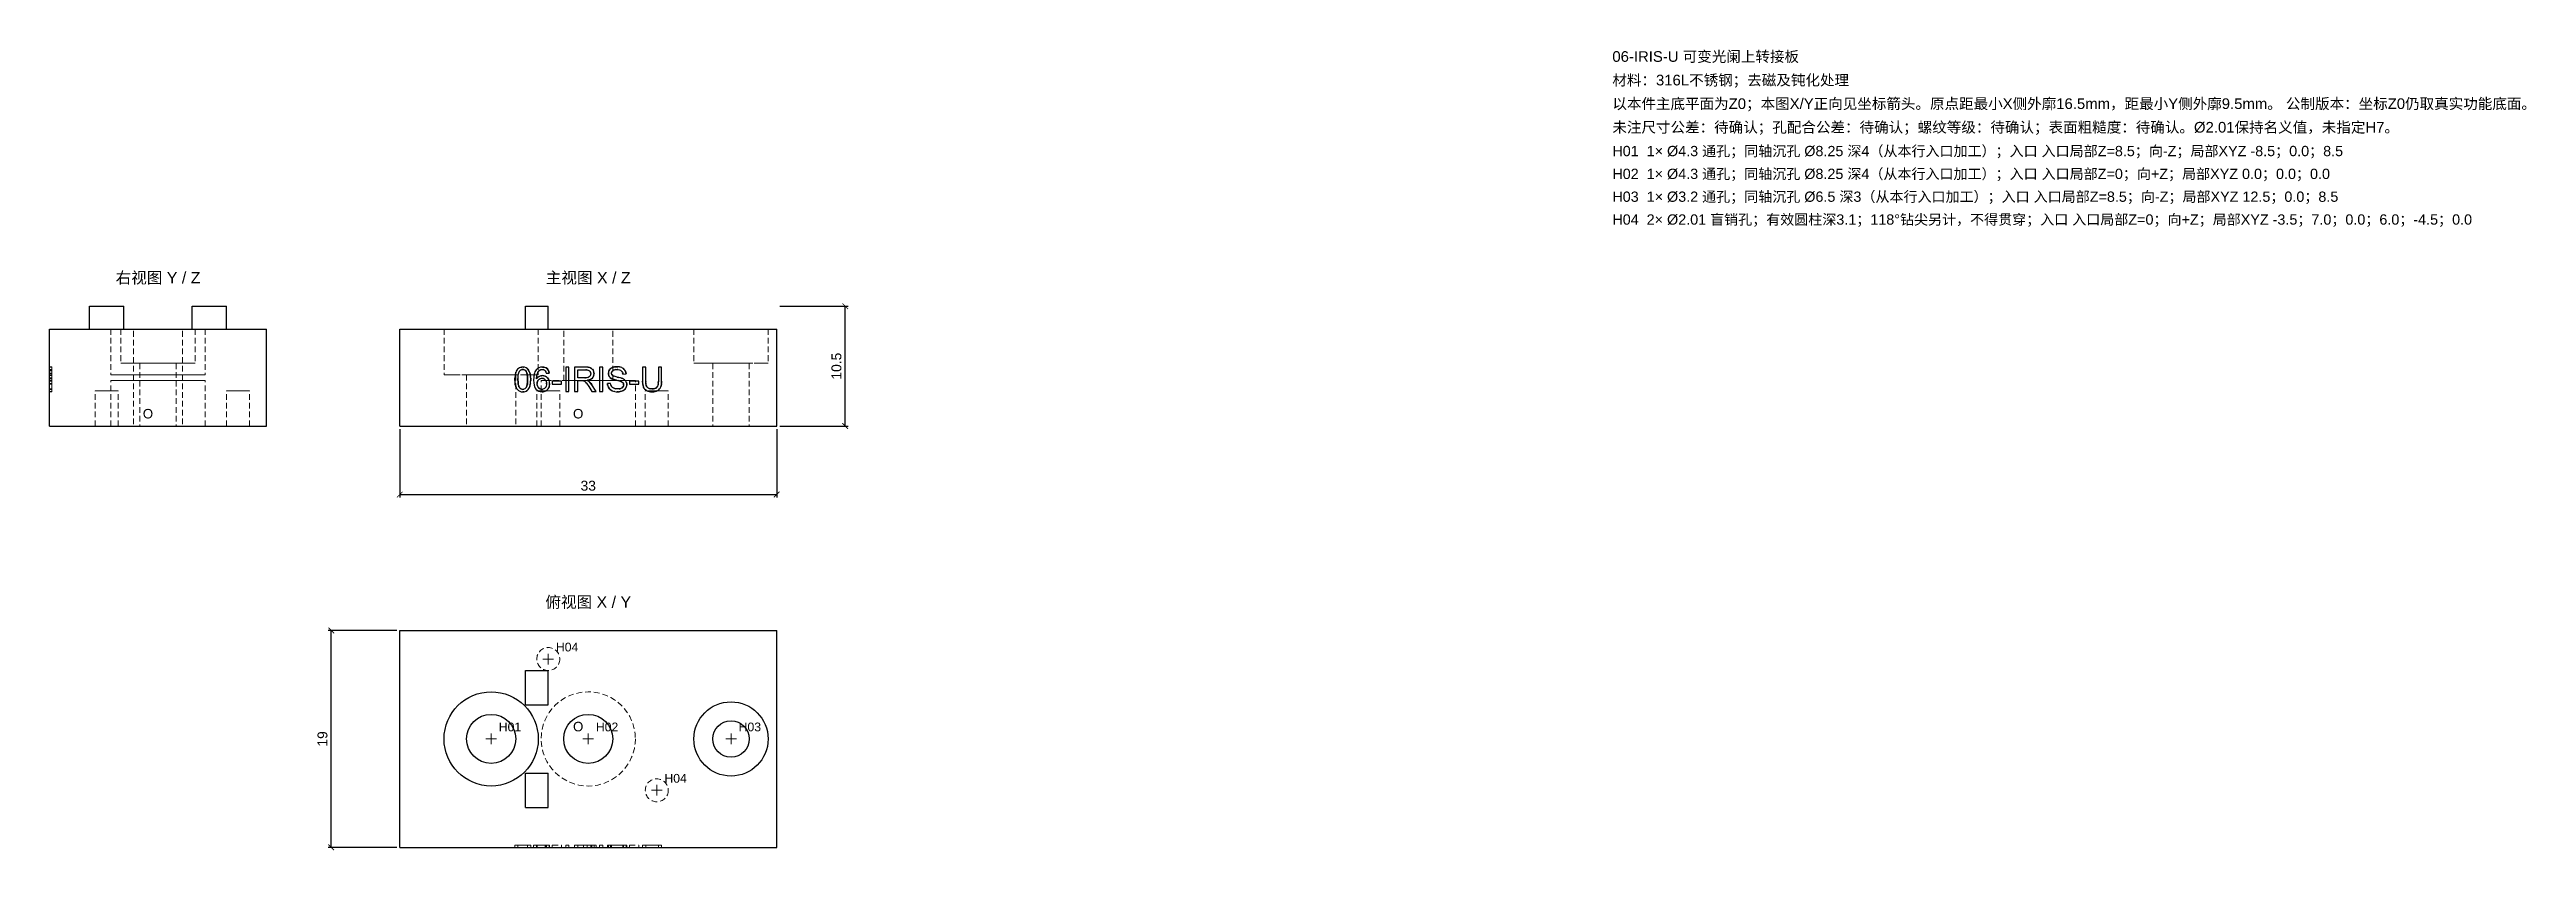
# Model space of a CAD drawing. Header units: millimetres. Extents: x 6 to 223, y 21 to 91.
import ezdxf
from ezdxf.enums import TextEntityAlignment as Align

# ---------------------------------------------------------------- set-up
doc = ezdxf.new("R2010")
doc.units = ezdxf.units.MM
doc.linetypes.add('WP_HIDDEN', pattern=[2.3, 1.5, -0.8])
for name, color, linetype, lineweight in [('ANNOTATIONS', 7, 'CONTINUOUS', 18), ('DIMENSIONS', 7, 'CONTINUOUS', 18), ('HIDDEN', 7, 'WP_HIDDEN', 13), ('VISIBLE', 7, 'CONTINUOUS', 25)]:
    doc.layers.add(name, color=color, linetype=linetype, lineweight=lineweight)
doc.styles.add('CJK', font='Arial Unicode.ttf')
doc.styles.add('OpenSansCondensed-Light', font='OpenSansCondensed-Light.ttf')
doc.dimstyles.new('EZDXF', dxfattribs={"dimtxt": 0.25, "dimasz": 0.175, "dimexe": 0.375, "dimexo": 0.125, "dimgap": 0.1, "dimtad": 1, "dimlfac": 100, "dimzin": 12, "dimdsep": 46, "dimtxsty": 'OpenSansCondensed-Light', "dimblk": 'ARCHTICK', "dimcen": 2.5, "dimazin": 3, "dimtfac": 0.5, "dimtmove": 2, "dimatfit": 3})

msp = doc.modelspace()

# ---------------------------------------------------------------- texts
at = {"layer": 'ANNOTATIONS', "style": 'CJK'}
for s, height, p in [('材料：316L不锈钢；去磁及钝化处理', 0.9333333, (143.33333, 87.93333)), ('06-IRIS-U 可变光阑上转接板', 0.9333333, (143.33333, 90)), ('以本件主底平面为Z0；本图X/Y正向见坐标箭头。原点距最小X侧外廓16.5mm，距最小Y侧外廓9.5mm。 公制版本：坐标Z0仍取真实功能底面。', 0.9333333, (143.33333, 85.86667)), ('未注尺寸公差：待确认；孔配合公差：待确认；螺纹等级：待确认；表面粗糙度：待确认。Ø2.01保持名义值，未指定H7。', 0.9333333, (143.33333, 83.8)), ('H01  1× Ø4.3 通孔；同轴沉孔 Ø8.25 深4（从本行入口加工）；入口 入口局部Z=8.5；向-Z；局部XYZ -8.5；0.0；8.5', 0.9, (143.33333, 81.73333)), ('H02  1× Ø4.3 通孔；同轴沉孔 Ø8.25 深4（从本行入口加工）；入口 入口局部Z=0；向+Z；局部XYZ 0.0；0.0；0.0', 0.9, (143.33333, 79.73333)), ('H03  1× Ø3.2 通孔；同轴沉孔 Ø6.5 深3（从本行入口加工）；入口 入口局部Z=8.5；向-Z；局部XYZ 12.5；0.0；8.5', 0.9, (143.33333, 77.73333)), ('H04  2× Ø2.01 盲销孔；有效圆柱深3.1；118°钻尖另计，不得贯穿；入口 入口局部Z=0；向+Z；局部XYZ -3.5；7.0；0.0；6.0；-4.5；0.0', 0.9, (143.33333, 75.73333)), ('O', 0.83333, (14.66667, 58.75)), ('O', 0.83333, (52.33333, 58.75)), ('H04', 0.766667, (50.83333, 38.33333)), ('H01', 0.766667, (45.83333, 31.33333)), ('O', 0.83333, (52.33333, 31.33333)), ('H02', 0.766667, (54.33333, 31.33333)), ('H03', 0.766667, (66.83333, 31.33333)), ('H04', 0.766667, (60.33333, 26.83333))]:
    msp.add_text(s, height=height, dxfattribs=at).set_placement(p)
for s, p in [('右视图 Y / Z', (16, 70.58333)), ('主视图 X / Z', (53.66667, 70.58333)), ('俯视图 X / Y', (53.66667, 42.16667))]:
    msp.add_text(s, height=1, dxfattribs=at).set_placement(p, align=Align.CENTER)

# ---------------------------------------------------------------- blocks, each defined once
blk = doc.blocks.new('_ARCHTICK')
at = {"color": 0, "linetype": 'BYBLOCK', "const_width": 0.15}
blk.add_lwpolyline([(-0.5, -0.5), (0.5, 0.5)], dxfattribs=at)

# ---------------------------------------------------------------- dimensions: what is measured, and where the dimension line sits
at = {"layer": 'DIMENSIONS'}
for base, p1, p2 in [((76.16667, 58.08333), (70.16667, 58.08333), (70.16667, 68.58333)), ((31.16667, 21.16667), (37.16667, 21.16667), (37.16667, 40.16667))]:
    msp.add_linear_dim(base=base, p1=p1, p2=p2, angle=90, dimstyle='EZDXF', override={"dimtxt": 0.866667, "dimasz": 0.5, "dimexe": 0.266667, "dimexo": 0.266667, "dimgap": 0.333333, "dimdec": 4, "dimlfac": 1, "dimzin": 8, "dimtxsty": 'CJK', "dimclrd": 7, "dimclre": 7, "dimclrt": 7}, dxfattribs=at).render()
msp.add_linear_dim(base=(37.16667, 52.08333), p1=(37.16667, 58.08333), p2=(70.16667, 58.08333), dimstyle='EZDXF', override={"dimtxt": 0.866667, "dimasz": 0.5, "dimexe": 0.266667, "dimexo": 0.266667, "dimgap": 0.333333, "dimdec": 4, "dimlfac": 1, "dimzin": 8, "dimtxsty": 'CJK', "dimclrd": 7, "dimclre": 7, "dimclrt": 7}, dxfattribs=at).render()

# ---------------------------------------------------------------- linework, layer by layer
at = {"layer": 'ANNOTATIONS'}
for p, q in [((49.7, 37.66667), (50.63333, 37.66667)), ((50.16667, 37.2), (50.16667, 38.13333)), ((44.7, 30.66667), (45.63333, 30.66667)), ((45.16667, 30.2), (45.16667, 31.13333)), ((53.2, 30.66667), (54.13333, 30.66667)), ((53.66667, 30.2), (53.66667, 31.13333)), ((65.7, 30.66667), (66.63333, 30.66667)), ((66.16667, 30.2), (66.16667, 31.13333)), ((59.2, 26.16667), (60.13333, 26.16667)), ((59.66667, 25.7), (59.66667, 26.63333))]:
    msp.add_line(p, q, dxfattribs=at)
at = {"layer": 'HIDDEN', "ltscale": 0.333333}
for p, q in [((10, 66.58333), (13, 66.58333)), ((11.875, 66.58333), (11.875, 62.58333)), ((12.75, 66.58333), (12.75, 63.58333)), ((13.85, 62.08333), (13.85, 66.58333)), ((18.15, 62.08333), (18.15, 66.58333)), ((19, 66.58333), (22, 66.58333)), ((19.25, 66.58333), (19.25, 63.58333)), ((20.125, 66.58333), (20.125, 62.58333)), ((41.04167, 66.58333), (41.04167, 62.58333)), ((48.16667, 66.58333), (50.16667, 66.58333)), ((49.29167, 66.58333), (49.29167, 62.58333)), ((51.51667, 62.08333), (51.51667, 66.58333)), ((55.81667, 62.08333), (55.81667, 66.58333)), ((62.91667, 66.58333), (62.91667, 63.58333)), ((69.41667, 66.58333), (69.41667, 63.58333)), ((6.5, 63.28333), (6.7, 63.28333)), ((6.5, 63.25576), (6.7, 63.25576)), ((6.5, 63.24705), (6.5, 61.11961)), ((6.5, 62.0179), (6.5, 63.24705)), ((6.5, 63.24705), (6.5, 62.01935)), ((6.5, 63.24705), (6.7, 63.24705)), ((6.5, 63.04099), (6.7, 63.04099)), ((6.5, 63.03953), (6.7, 63.03953)), ((6.5, 63.03518), (6.7, 63.03518)), ((6.5, 62.30814), (6.5, 63.01196)), ((6.5, 63.01196), (6.7, 63.01196)), ((6.5, 62.92924), (6.7, 62.92924)), ((6.7, 63.24705), (6.7, 61.11961)), ((6.7, 63.24705), (6.7, 62.0179)), ((6.7, 63.24705), (6.7, 62.01935)), ((6.7, 63.01196), (6.7, 62.30814)), ((14.4, 63.58333), (14.4, 58.08333)), ((17.6, 63.58333), (17.6, 58.08333)), ((64.56667, 63.58333), (64.56667, 58.08333)), ((67.76667, 63.58333), (67.76667, 58.08333)), ((6.5, 62.70576), (6.5, 62.72608)), ((6.5, 62.72608), (6.7, 62.72608)), ((6.5, 62.70576), (6.7, 62.70576)), ((6.5, 62.6274), (6.5, 62.64771)), ((6.5, 62.64771), (6.7, 62.64771)), ((6.5, 62.6274), (6.7, 62.6274)), ((6.5, 62.49969), (6.7, 62.49969)), ((6.5, 62.30814), (6.7, 62.30814)), ((6.5, 62.26895), (6.7, 62.26895)), ((6.5, 62.21671), (6.7, 62.21671)), ((6.5, 62.08755), (6.7, 62.08755)), ((6.5, 61.11961), (6.5, 62.06434)), ((6.5, 62.06434), (6.7, 62.06434)), ((6.5, 62.05418), (6.7, 62.05418)), ((6.5, 62.0208), (6.5, 61.75814)), ((6.5, 62.0208), (6.7, 62.0208)), ((6.5, 61.82634), (6.5, 61.80312)), ((6.5, 61.82634), (6.7, 61.82634)), ((6.5, 61.80312), (6.7, 61.80312)), ((6.5, 61.75814), (6.7, 61.75814)), ((6.5, 61.11961), (6.5, 61.69864)), ((6.5, 61.56223), (6.5, 61.11961)), ((6.5, 61.33729), (6.7, 61.33729)), ((6.5, 61.33584), (6.7, 61.33584)), ((6.5, 61.29811), (6.7, 61.29811)), ((6.5, 61.11961), (6.7, 61.11961)), ((6.5, 61.08333), (6.7, 61.08333)), ((6.7, 62.72608), (6.7, 62.70576)), ((6.7, 62.64771), (6.7, 62.6274)), ((6.7, 62.06434), (6.7, 61.11961)), ((6.7, 62.0208), (6.7, 61.75814)), ((6.7, 61.80312), (6.7, 61.82634)), ((6.7, 61.69864), (6.7, 61.11961)), ((6.7, 61.11961), (6.7, 61.56223)), ((10.495, 58.08333), (10.495, 61.18333)), ((11.875, 58.08333), (11.875, 62.08333)), ((12.505, 58.08333), (12.505, 61.18333)), ((13.85, 62.58333), (13.85, 58.08333)), ((18.15, 62.58333), (18.15, 58.08333)), ((20.125, 58.08333), (20.125, 62.08333)), ((21.995, 58.08333), (21.995, 61.18333)), ((24.005, 58.08333), (24.005, 61.18333)), ((43.01667, 62.58333), (43.01667, 58.08333)), ((47.31667, 62.58333), (47.31667, 58.08333)), ((49.16167, 58.08333), (49.16167, 61.18333)), ((49.54167, 58.08333), (49.54167, 62.08333)), ((51.17167, 58.08333), (51.17167, 61.18333)), ((57.79167, 58.08333), (57.79167, 62.08333)), ((58.66167, 58.08333), (58.66167, 61.18333)), ((60.67167, 58.08333), (60.67167, 61.18333)), ((47.24226, 21.16667), (47.24226, 21.36667)), ((47.51073, 21.16667), (47.51073, 21.36667)), ((48.36113, 21.16667), (48.36113, 21.36667)), ((48.6296, 21.16667), (48.6296, 21.36667)), ((48.88355, 21.16667), (48.88355, 21.36667)), ((49.14332, 21.16667), (49.14332, 21.36667)), ((49.18395, 21.16667), (49.18395, 21.36667)), ((49.89213, 21.16667), (49.89213, 21.36667)), ((50.25057, 21.36667), (49.99081, 21.36667)), ((49.99081, 21.16667), (49.99081, 21.36667)), ((49.99081, 21.16667), (50.25057, 21.16667)), ((50.02128, 21.16667), (50.02128, 21.36667)), ((50.25057, 21.16667), (50.25057, 21.36667)), ((50.2883, 21.16667), (50.2883, 21.36667)), ((50.51904, 21.16667), (50.51904, 21.36667)), ((50.51904, 21.36667), (51.32155, 21.36667)), ((51.32155, 21.16667), (50.51904, 21.16667)), ((51.32155, 21.16667), (51.32155, 21.36667)), ((51.6916, 21.16667), (51.6916, 21.36667)), ((51.6916, 21.36667), (51.97313, 21.36667)), ((51.97313, 21.16667), (51.6916, 21.16667)), ((51.97313, 21.16667), (51.97313, 21.36667)), ((52.47379, 21.16667), (52.47379, 21.36667)), ((52.47379, 21.36667), (53.41706, 21.36667)), ((52.75532, 21.36667), (52.47379, 21.36667)), ((53.41706, 21.16667), (52.47379, 21.16667)), ((52.47379, 21.16667), (52.75532, 21.16667)), ((53.08184, 21.36667), (52.75532, 21.36667)), ((52.75532, 21.16667), (52.75532, 21.36667)), ((52.75532, 21.36667), (53.36047, 21.36667)), ((53.42867, 21.36667), (52.75532, 21.36667)), ((52.75532, 21.16667), (53.08184, 21.16667)), ((53.36047, 21.16667), (52.75532, 21.16667)), ((52.75532, 21.16667), (53.42867, 21.16667)), ((53.23857, 21.16667), (53.23857, 21.36667)), ((53.57524, 21.16667), (53.57524, 21.36667)), ((53.99464, 21.36667), (53.7131, 21.36667)), ((53.7131, 21.16667), (53.99464, 21.16667)), ((53.88434, 21.16667), (53.88434, 21.36667)), ((53.97867, 21.36667), (54.34872, 21.36667)), ((54.34872, 21.16667), (53.97867, 21.16667)), ((54.34872, 21.36667), (53.99464, 21.36667)), ((53.99464, 21.16667), (53.99464, 21.36667)), ((53.99464, 21.16667), (54.34872, 21.16667)), ((54.17458, 21.16667), (54.17458, 21.36667)), ((54.34872, 21.16667), (54.34872, 21.36667)), ((54.66363, 21.16667), (54.66363, 21.36667)), ((54.66363, 21.36667), (54.94516, 21.36667)), ((54.94516, 21.16667), (54.66363, 21.16667)), ((54.94516, 21.16667), (54.94516, 21.36667)), ((55.34569, 21.16667), (55.34569, 21.36667)), ((55.34569, 21.36667), (55.61126, 21.36667)), ((55.61126, 21.16667), (55.34569, 21.16667)), ((55.42696, 21.16667), (55.42696, 21.36667)), ((55.61126, 21.16667), (55.61126, 21.36667)), ((55.69833, 21.16667), (55.69833, 21.36667)), ((56.97537, 21.36667), (56.70545, 21.36667)), ((56.70545, 21.16667), (56.70545, 21.36667)), ((56.70545, 21.16667), (56.97537, 21.16667)), ((56.76785, 21.16667), (56.76785, 21.36667)), ((56.97537, 21.16667), (56.97537, 21.36667)), ((57.03923, 21.16667), (57.03923, 21.36667)), ((57.28883, 21.16667), (57.28883, 21.36667)), ((57.28883, 21.36667), (58.09134, 21.36667)), ((58.09134, 21.16667), (57.28883, 21.16667)), ((58.09134, 21.16667), (58.09134, 21.36667)), ((58.41785, 21.16667), (58.41785, 21.36667)), ((58.41785, 21.36667), (58.69938, 21.36667)), ((58.69938, 21.16667), (58.41785, 21.16667)), ((58.69938, 21.16667), (58.69938, 21.36667)), ((59.80954, 21.16667), (59.80954, 21.36667)), ((59.80954, 21.36667), (60.09107, 21.36667)), ((60.09107, 21.16667), (59.80954, 21.16667)), ((60.09107, 21.16667), (60.09107, 21.36667))]:
    msp.add_line(p, q, dxfattribs=at)
for points in [[(20.125, 66.58333), (20.02158, 66.58333), (19.7165, 66.58333), (19.22505, 66.58333), (18.5719, 66.58333), (17.78977, 66.58333), (16.9179, 66.58333), (16, 66.58333), (15.0821, 66.58333), (14.21023, 66.58333), (13.4281, 66.58333), (12.77495, 66.58333), (12.2835, 66.58333), (11.97842, 66.58333), (11.875, 66.58333)], [(11.875, 66.58333), (11.90094, 66.58333), (11.97842, 66.58333), (12.10648, 66.58333), (12.2835, 66.58333), (12.50726, 66.58333), (12.77495, 66.58333), (13.08318, 66.58333), (13.4281, 66.58333), (13.80537, 66.58333), (14.21023, 66.58333), (14.6376, 66.58333), (15.0821, 66.58333), (15.53815, 66.58333), (16, 66.58333)], [(19.25, 66.58333), (19.16852, 66.58333), (18.92815, 66.58333), (18.54095, 66.58333), (18.02634, 66.58333), (17.41012, 66.58333), (16.72319, 66.58333), (16, 66.58333), (15.27681, 66.58333), (14.58988, 66.58333), (13.97366, 66.58333), (13.45905, 66.58333), (13.07185, 66.58333), (12.83148, 66.58333), (12.75, 66.58333)], [(12.75, 66.58333), (12.77044, 66.58333), (12.83148, 66.58333), (12.93238, 66.58333), (13.07185, 66.58333), (13.24815, 66.58333), (13.45905, 66.58333), (13.7019, 66.58333), (13.97366, 66.58333), (14.2709, 66.58333), (14.58988, 66.58333), (14.92659, 66.58333), (15.27681, 66.58333), (15.63612, 66.58333), (16, 66.58333)], [(18.15, 66.58333), (18.0961, 66.58333), (17.93708, 66.58333), (17.68094, 66.58333), (17.3405, 66.58333), (16.93285, 66.58333), (16.47842, 66.58333), (16, 66.58333), (15.52158, 66.58333), (15.06715, 66.58333), (14.6595, 66.58333), (14.31906, 66.58333), (14.06292, 66.58333), (13.9039, 66.58333), (13.85, 66.58333)], [(13.85, 66.58333), (13.86352, 66.58333), (13.9039, 66.58333), (13.97065, 66.58333), (14.06292, 66.58333), (14.17954, 66.58333), (14.31906, 66.58333), (14.47972, 66.58333), (14.6595, 66.58333), (14.85613, 66.58333), (15.06715, 66.58333), (15.2899, 66.58333), (15.52158, 66.58333), (15.75928, 66.58333), (16, 66.58333)], [(16, 66.58333), (16.46185, 66.58333), (16.9179, 66.58333), (17.3624, 66.58333), (17.78977, 66.58333), (18.19463, 66.58333), (18.5719, 66.58333), (18.91682, 66.58333), (19.22505, 66.58333), (19.49274, 66.58333), (19.7165, 66.58333), (19.89352, 66.58333), (20.02158, 66.58333), (20.09906, 66.58333), (20.125, 66.58333)], [(16, 66.58333), (16.24072, 66.58333), (16.47842, 66.58333), (16.7101, 66.58333), (16.93285, 66.58333), (17.14387, 66.58333), (17.3405, 66.58333), (17.52028, 66.58333), (17.68094, 66.58333), (17.82046, 66.58333), (17.93708, 66.58333), (18.02935, 66.58333), (18.0961, 66.58333), (18.13648, 66.58333), (18.15, 66.58333)], [(16, 66.58333), (16.36388, 66.58333), (16.72319, 66.58333), (17.07341, 66.58333), (17.41012, 66.58333), (17.7291, 66.58333), (18.02634, 66.58333), (18.2981, 66.58333), (18.54095, 66.58333), (18.75185, 66.58333), (18.92815, 66.58333), (19.06762, 66.58333), (19.16852, 66.58333), (19.22956, 66.58333), (19.25, 66.58333)], [(41.04167, 66.58333), (41.14509, 66.58333), (41.45017, 66.58333), (41.94161, 66.58333), (42.59477, 66.58333), (43.3769, 66.58333), (44.24877, 66.58333), (45.16667, 66.58333), (46.08457, 66.58333), (46.95644, 66.58333), (47.73856, 66.58333), (48.39172, 66.58333), (48.88316, 66.58333), (49.18824, 66.58333), (49.29167, 66.58333)], [(55.81667, 66.58333), (55.76276, 66.58333), (55.60375, 66.58333), (55.3476, 66.58333), (55.00717, 66.58333), (54.59952, 66.58333), (54.14509, 66.58333), (53.66667, 66.58333), (53.18825, 66.58333), (52.73382, 66.58333), (52.32616, 66.58333), (51.98573, 66.58333), (51.72958, 66.58333), (51.57057, 66.58333), (51.51667, 66.58333)], [(62.91667, 66.58333), (62.99815, 66.58333), (63.23852, 66.58333), (63.62571, 66.58333), (64.14032, 66.58333), (64.75654, 66.58333), (65.44347, 66.58333), (66.16667, 66.58333), (66.88986, 66.58333), (67.57679, 66.58333), (68.19301, 66.58333), (68.70762, 66.58333), (69.09482, 66.58333), (69.33518, 66.58333), (69.41667, 66.58333)], [(6.5, 63.20715), (6.5, 63.26457), (6.5, 63.28333)], [(6.5, 63.28333), (6.5, 63.26535), (6.5, 63.21077)], [(6.5, 63.25576), (6.5, 63.24814), (6.5, 63.22496), (6.5, 63.1859), (6.5, 63.13096)], [(6.5, 63.18683), (6.5, 63.23865), (6.5, 63.25576)], [(6.5, 63.115), (6.5, 63.17701), (6.5, 63.22108), (6.5, 63.2472), (6.5, 63.25576)], [(6.5, 63.25576), (6.5, 63.24097), (6.5, 63.19545), (6.5, 63.11868), (6.5, 63.01196)], [(6.5, 63.18973), (6.5, 63.23338), (6.5, 63.24705)], [(6.5, 63.21077), (6.5, 63.12173), (6.5, 62.99818)], [(6.5, 62.98294), (6.5, 63.11335), (6.5, 63.20715)], [(6.5, 62.98729), (6.5, 63.05413), (6.5, 63.11029), (6.5, 63.15553), (6.5, 63.18973)], [(6.5, 62.98802), (6.5, 63.10255), (6.5, 63.18683)], [(6.5, 63.13096), (6.5, 63.06115), (6.5, 62.97836), (6.5, 62.88313), (6.5, 62.77614)], [(6.5, 62.72608), (6.5, 62.84195), (6.5, 62.94599), (6.5, 63.03725), (6.5, 63.115)], [(6.5, 63.04099), (6.5, 63.03403), (6.5, 63.01306), (6.5, 62.97807), (6.5, 62.92924)], [(6.5, 62.97133), (6.5, 63.0236), (6.5, 63.04099)], [(6.5, 63.03953), (6.5, 63.02866), (6.5, 62.99592), (6.5, 62.94167), (6.5, 62.86684)], [(6.5, 62.88716), (6.5, 62.95355), (6.5, 63.00136), (6.5, 63.03004), (6.5, 63.03953)], [(6.5, 62.94158), (6.5, 62.98341), (6.5, 63.01264), (6.5, 63.02968), (6.5, 63.03518)], [(6.5, 63.03518), (6.5, 63.02905), (6.5, 63.01017), (6.5, 62.97798), (6.5, 62.93215)], [(6.5, 63.01196), (6.5, 62.92795), (6.5, 62.83332), (6.5, 62.61777), (6.5, 62.37568), (6.5, 62.11513)], [(6.5, 63.01196), (6.5, 63.00618), (6.5, 62.98839), (6.5, 62.95801), (6.5, 62.91473)], [(6.5, 62.99818), (6.5, 62.85301), (6.5, 62.69705)], [(6.5, 62.67166), (6.5, 62.84306), (6.5, 62.98802)], [(6.5, 62.66658), (6.5, 62.83441), (6.5, 62.98729)], [(6.5, 62.64771), (6.5, 62.82484), (6.5, 62.98294)], [(6.5, 62.70866), (6.5, 62.85999), (6.5, 62.9208), (6.5, 62.97133)], [(6.5, 62.71592), (6.5, 62.83863), (6.5, 62.94158)], [(6.5, 62.93215), (6.5, 62.87397), (6.5, 62.80343), (6.5, 62.72102), (6.5, 62.6274)], [(6.5, 62.92924), (6.5, 62.88868), (6.5, 62.8377), (6.5, 62.70576)], [(6.5, 62.91473), (6.5, 62.804), (6.5, 62.66658)], [(6.7, 63.21077), (6.7, 63.26519), (6.7, 63.28333)], [(6.7, 63.28333), (6.7, 63.26429), (6.7, 63.20715)], [(6.7, 63.13096), (6.7, 63.18556), (6.7, 63.22456), (6.7, 63.24796), (6.7, 63.25576)], [(6.7, 63.25576), (6.7, 63.23853), (6.7, 63.18683)], [(6.7, 63.01196), (6.7, 63.11862), (6.7, 63.19481), (6.7, 63.24052), (6.7, 63.25576)], [(6.7, 63.25576), (6.7, 63.24696), (6.7, 63.22057), (6.7, 63.17658), (6.7, 63.115)], [(6.7, 63.24705), (6.7, 63.23272), (6.7, 63.18973)], [(6.7, 62.99818), (6.7, 63.12134), (6.7, 63.21077)], [(6.7, 63.20715), (6.7, 63.113), (6.7, 62.98294)], [(6.7, 63.18973), (6.7, 63.15558), (6.7, 63.11046), (6.7, 63.05436), (6.7, 62.98729)], [(6.7, 63.18683), (6.7, 63.10266), (6.7, 62.98802)], [(6.7, 62.77614), (6.7, 62.88457), (6.7, 62.97985), (6.7, 63.06198), (6.7, 63.13096)], [(6.7, 63.115), (6.7, 63.0379), (6.7, 62.94738), (6.7, 62.84344), (6.7, 62.72608)], [(6.7, 62.92924), (6.7, 62.97813), (6.7, 63.01305), (6.7, 63.034), (6.7, 63.04099)], [(6.7, 63.04099), (6.7, 63.02357), (6.7, 62.97133)], [(6.7, 62.86684), (6.7, 62.9424), (6.7, 62.99636), (6.7, 63.02874), (6.7, 63.03953)], [(6.7, 63.03953), (6.7, 63.03001), (6.7, 63.00144), (6.7, 62.95382), (6.7, 62.88716)], [(6.7, 62.93215), (6.7, 62.97722), (6.7, 63.00942), (6.7, 63.02874), (6.7, 63.03518)], [(6.7, 63.03518), (6.7, 63.02933), (6.7, 63.01178), (6.7, 62.98253), (6.7, 62.94158)], [(6.7, 62.11513), (6.7, 62.26406), (6.7, 62.40246), (6.7, 62.53035), (6.7, 62.64771), (6.7, 62.75456), (6.7, 62.85088), (6.7, 62.93668), (6.7, 63.01196)], [(6.7, 62.91473), (6.7, 62.95727), (6.7, 62.98765), (6.7, 63.00588), (6.7, 63.01196)], [(6.7, 62.69705), (6.7, 62.85287), (6.7, 62.99818)], [(6.7, 62.98802), (6.7, 62.84399), (6.7, 62.67166)], [(6.7, 62.98729), (6.7, 62.83455), (6.7, 62.66658)], [(6.7, 62.98294), (6.7, 62.82512), (6.7, 62.64771)], [(6.7, 62.97133), (6.7, 62.92117), (6.7, 62.86068), (6.7, 62.78984), (6.7, 62.70866)], [(6.7, 62.94158), (6.7, 62.83836), (6.7, 62.71592)], [(6.7, 62.6274), (6.7, 62.72209), (6.7, 62.80444), (6.7, 62.87446), (6.7, 62.93215)], [(6.7, 62.70576), (6.7, 62.77741), (6.7, 62.83854), (6.7, 62.88915), (6.7, 62.92924)], [(6.7, 62.66658), (6.7, 62.80408), (6.7, 62.91473)], [(19.25, 63.58333), (19.16852, 63.58333), (18.92815, 63.58333), (18.54095, 63.58333), (18.02634, 63.58333), (17.41012, 63.58333), (16.72319, 63.58333), (16, 63.58333), (15.27681, 63.58333), (14.58988, 63.58333), (13.97366, 63.58333), (13.45905, 63.58333), (13.07185, 63.58333), (12.83148, 63.58333), (12.75, 63.58333)], [(12.75, 63.58333), (12.77044, 63.58333), (12.83148, 63.58333), (12.93238, 63.58333), (13.07185, 63.58333), (13.24815, 63.58333), (13.45905, 63.58333), (13.7019, 63.58333), (13.97366, 63.58333), (14.2709, 63.58333), (14.58988, 63.58333), (14.92659, 63.58333), (15.27681, 63.58333), (15.63612, 63.58333), (16, 63.58333)], [(17.6, 63.58333), (17.55988, 63.58333), (17.44155, 63.58333), (17.25093, 63.58333), (16.99758, 63.58333), (16.69421, 63.58333), (16.35603, 63.58333), (16, 63.58333), (15.64397, 63.58333), (15.30579, 63.58333), (15.00242, 63.58333), (14.74907, 63.58333), (14.55845, 63.58333), (14.44012, 63.58333), (14.4, 63.58333)], [(14.4, 63.58333), (14.41006, 63.58333), (14.44012, 63.58333), (14.48979, 63.58333), (14.55845, 63.58333), (14.64524, 63.58333), (14.74907, 63.58333), (14.86863, 63.58333), (15.00242, 63.58333), (15.14875, 63.58333), (15.30579, 63.58333), (15.47155, 63.58333), (15.64397, 63.58333), (15.82086, 63.58333), (16, 63.58333)], [(16, 63.58333), (16.36388, 63.58333), (16.72319, 63.58333), (17.07341, 63.58333), (17.41012, 63.58333), (17.7291, 63.58333), (18.02634, 63.58333), (18.2981, 63.58333), (18.54095, 63.58333), (18.75185, 63.58333), (18.92815, 63.58333), (19.06762, 63.58333), (19.16852, 63.58333), (19.22956, 63.58333), (19.25, 63.58333)], [(16, 63.58333), (16.17914, 63.58333), (16.35603, 63.58333), (16.52845, 63.58333), (16.69421, 63.58333), (16.85125, 63.58333), (16.99758, 63.58333), (17.13137, 63.58333), (17.25093, 63.58333), (17.35476, 63.58333), (17.44155, 63.58333), (17.51021, 63.58333), (17.55988, 63.58333), (17.58994, 63.58333), (17.6, 63.58333)], [(47.33508, 62.81824), (47.40956, 62.96913)], [(47.41402, 62.97617), (47.47742, 63.06041), (47.55064, 63.13096)], [(47.55064, 63.13096), (47.66242, 63.20072), (47.79204, 63.24232)], [(47.85453, 63.03157), (47.75445, 62.99188), (47.67023, 62.91888)], [(47.84665, 63.25082), (47.86707, 63.25287)], [(47.89548, 63.25478), (47.93593, 63.25576)], [(47.93593, 63.25576), (47.9829, 63.25442)], [(47.98942, 63.25401), (48.01803, 63.25155)], [(48.21413, 62.89873), (48.12008, 62.98463), (48.06786, 63.01268), (48.01218, 63.03081)], [(48.0182, 63.25153), (48.13321, 63.22893), (48.23632, 63.18683)], [(48.23632, 63.18683), (48.30217, 63.14561)], [(48.31731, 63.13419), (48.38999, 63.06622)], [(48.44965, 62.98802), (48.53082, 62.82914)], [(48.88355, 62.11513), (48.89779, 62.40246), (48.94051, 62.64771), (48.97255, 62.75456), (49.01171, 62.85088), (49.05799, 62.93668), (49.11139, 63.01196)], [(49.11139, 63.01196), (49.21941, 63.11862), (49.34467, 63.19481), (49.48716, 63.24052), (49.64688, 63.25576)], [(49.36422, 62.93173), (49.36069, 62.92836)], [(49.47734, 63.0097), (49.41179, 62.97133)], [(49.63091, 63.04099), (49.52552, 63.02709)], [(49.70963, 63.03316), (49.63091, 63.04099)], [(49.68735, 63.25482), (49.71889, 63.2527)], [(49.78532, 63.24384), (49.79815, 63.24137)], [(49.79816, 63.24137), (49.8142, 63.23791)], [(49.82726, 63.23477), (49.92013, 63.20307)], [(49.89213, 62.92924), (49.83209, 62.98091)], [(49.9742, 62.76898), (49.91854, 62.89495)], [(50.16969, 62.97893), (50.18069, 62.95888)], [(53.41706, 63.24705), (53.47177, 63.2465)], [(53.46885, 63.01123), (53.42867, 63.01196)], [(53.49052, 63.24603), (53.62112, 63.23805)], [(53.62638, 62.98959), (53.50769, 63.00897)], [(53.77478, 62.91473), (53.70237, 62.96208)], [(53.74367, 63.21996), (53.84952, 63.18973)], [(53.82761, 62.85598), (53.77478, 62.91473)], [(53.9431, 63.14074), (53.9805, 63.1123)], [(54.01742, 63.07748), (54.02691, 63.06722)], [(54.11793, 62.92802), (54.13246, 62.89433)], [(55.43062, 62.76066), (55.44505, 62.83622), (55.47046, 62.90926)], [(55.60621, 63.10051), (55.71215, 63.17554)], [(55.73716, 63.18877), (55.7854, 63.21077)], [(55.81515, 62.94158), (55.74954, 62.87393)], [(55.88946, 62.98579), (55.81515, 62.94158)], [(56.00458, 63.02008), (55.91361, 62.99553)], [(56.18738, 63.03518), (56.08467, 63.03092)], [(56.55816, 62.93215), (56.49766, 62.97222), (56.42575, 63.00247), (56.34243, 63.0229), (56.24771, 63.03352)], [(56.2563, 63.28103), (56.39117, 63.26557)], [(56.41947, 63.26021), (56.59299, 63.20715)], [(56.67951, 62.75061), (56.63039, 62.85237), (56.55816, 62.93215)], [(56.59299, 63.20715), (56.62988, 63.19042)], [(56.66768, 63.17058), (56.78654, 63.08356)], [(56.78842, 63.08177), (56.87089, 62.98294)], [(56.87089, 62.98294), (56.93367, 62.85986)], [(62.91667, 63.58333), (62.99815, 63.58333), (63.23852, 63.58333), (63.62571, 63.58333), (64.14032, 63.58333), (64.75654, 63.58333), (65.44347, 63.58333), (66.16667, 63.58333), (66.88986, 63.58333), (67.57679, 63.58333), (68.19301, 63.58333), (68.70762, 63.58333), (69.09482, 63.58333), (69.33518, 63.58333), (69.41667, 63.58333)], [(64.56667, 63.58333), (64.60678, 63.58333), (64.72512, 63.58333), (64.91574, 63.58333), (65.16908, 63.58333), (65.47245, 63.58333), (65.81063, 63.58333), (66.16667, 63.58333), (66.5227, 63.58333), (66.86088, 63.58333), (67.16425, 63.58333), (67.4176, 63.58333), (67.60822, 63.58333), (67.72655, 63.58333), (67.76667, 63.58333)], [(6.5, 62.16882), (6.5, 62.38698), (6.5, 62.58491), (6.5, 62.75485), (6.5, 62.82634), (6.5, 62.88716)], [(6.5, 62.86684), (6.5, 62.81112), (6.5, 62.74364), (6.5, 62.57928), (6.5, 62.38476), (6.5, 62.16882)], [(6.5, 62.77614), (6.5, 62.64598), (6.5, 62.50011), (6.5, 62.34045), (6.5, 62.16882)], [(6.5, 62.52726), (6.5, 62.61147), (6.5, 62.71592)], [(6.5, 62.21671), (6.5, 62.36135), (6.5, 62.49273), (6.5, 62.60908), (6.5, 62.70866)], [(6.5, 62.69705), (6.5, 62.55768), (6.5, 62.43221)], [(6.5, 62.16882), (6.5, 62.31347), (6.5, 62.4464), (6.5, 62.56627), (6.5, 62.67166)], [(6.5, 62.28492), (6.5, 62.45843), (6.5, 62.66658)], [(6.5, 62.66658), (6.5, 62.47575)], [(6.5, 62.37562), (6.5, 62.52726)], [(6.5, 62.30741), (6.5, 62.39112), (6.5, 62.45153), (6.5, 62.48774), (6.5, 62.49969)], [(6.5, 62.49969), (6.5, 62.48226), (6.5, 62.43004)], [(6.5, 62.47575), (6.5, 62.39985), (6.5, 62.34804)], [(6.5, 62.43221), (6.5, 62.3231), (6.5, 62.23412)], [(6.5, 62.43004), (6.5, 62.34158), (6.5, 62.21671)], [(6.5, 62.23993), (6.5, 62.37562)], [(6.5, 62.34804), (6.5, 62.3179), (6.5, 62.30814)], [(6.5, 61.81038), (6.5, 61.95336), (6.5, 62.08488), (6.5, 62.20331), (6.5, 62.30741)], [(6.5, 62.08755), (6.5, 62.11453), (6.5, 62.15598), (6.5, 62.21267), (6.5, 62.28492)], [(6.5, 62.26895), (6.5, 62.26107), (6.5, 62.23726), (6.5, 62.19748), (6.5, 62.14197)], [(6.5, 62.14197), (6.5, 62.19743), (6.5, 62.23721), (6.5, 62.26105), (6.5, 62.26895)], [(6.5, 62.02298), (6.5, 62.14369), (6.5, 62.23993)], [(6.5, 62.23412), (6.5, 62.10134)], [(6.5, 62.16882), (6.5, 61.91618), (6.5, 61.68218), (6.5, 61.47471), (6.5, 61.38405), (6.5, 61.30391)], [(6.5, 61.5644), (6.5, 61.69423), (6.5, 61.83947), (6.5, 61.99824), (6.5, 62.16882)], [(6.5, 61.47153), (6.5, 61.52736), (6.5, 61.59485), (6.5, 61.75906), (6.5, 61.95326), (6.5, 62.16882)], [(6.5, 62.16882), (6.5, 61.95364), (6.5, 61.75975), (6.5, 61.59571), (6.5, 61.52819), (6.5, 61.47225)], [(6.5, 62.14197), (6.5, 62.07189), (6.5, 61.99017), (6.5, 61.89742), (6.5, 61.79442)], [(6.5, 61.80893), (6.5, 61.9944), (6.5, 62.14197)], [(6.5, 62.11513), (6.5, 61.88073), (6.5, 61.66549), (6.5, 61.47679), (6.5, 61.3235)], [(6.5, 62.10134), (6.5, 62.04206), (6.5, 61.99758)], [(6.5, 61.98162), (6.5, 62.08755)], [(6.5, 62.06434), (6.5, 62.05418)], [(6.5, 62.05418), (6.5, 62.03203), (6.5, 61.99758)], [(6.5, 61.7204), (6.5, 61.88138), (6.5, 62.02298)], [(6.5, 62.01935), (6.5, 61.84754), (6.5, 61.69641), (6.5, 61.57141), (6.5, 61.47806)], [(6.5, 61.61084), (6.5, 61.68855), (6.5, 61.7836), (6.5, 61.89441), (6.5, 62.01935)], [(6.5, 62.0179), (6.5, 61.86402), (6.5, 61.72269), (6.5, 61.59562), (6.5, 61.48459)], [(6.5, 61.50853), (6.5, 61.61505), (6.5, 61.73643), (6.5, 61.8712), (6.5, 62.0179)], [(6.5, 61.99758), (6.5, 61.94133), (6.5, 61.85536)], [(6.5, 61.99758), (6.5, 61.94114), (6.5, 61.87205)], [(6.5, 61.69864), (6.5, 61.85347), (6.5, 61.98162)], [(6.5, 61.87205), (6.5, 61.79092), (6.5, 61.69719)], [(6.5, 61.85536), (6.5, 61.79754), (6.5, 61.729), (6.5, 61.56223)], [(6.5, 61.5644), (6.5, 61.68169), (6.5, 61.82634)], [(6.5, 61.43815), (6.5, 61.61744), (6.5, 61.81038)], [(6.5, 61.55062), (6.5, 61.80893)], [(6.5, 61.80312), (6.5, 61.60124), (6.5, 61.42073)], [(6.5, 61.79442), (6.5, 61.68737), (6.5, 61.5907), (6.5, 61.50522), (6.5, 61.43162)], [(6.5, 61.40042), (6.5, 61.55528), (6.5, 61.7204)], [(6.5, 61.69719), (6.5, 61.51506)], [(6.5, 61.4084), (6.5, 61.49452), (6.5, 61.61084)], [(6.5, 61.20886), (6.5, 61.27897), (6.5, 61.36199), (6.5, 61.45736), (6.5, 61.5644)], [(6.5, 61.39897), (6.5, 61.47151), (6.5, 61.5644)], [(6.5, 61.36269), (6.5, 61.44212), (6.5, 61.55062)], [(6.5, 61.51506), (6.5, 61.44029), (6.5, 61.38373)], [(6.5, 61.20161), (6.5, 61.33688), (6.5, 61.50853)], [(6.5, 61.48459), (6.5, 61.39283), (6.5, 61.31231), (6.5, 61.24342), (6.5, 61.18637)], [(6.5, 61.47806), (6.5, 61.41481), (6.5, 61.37081), (6.5, 61.3454), (6.5, 61.33729)], [(6.5, 61.47225), (6.5, 61.39686), (6.5, 61.34215), (6.5, 61.3091), (6.5, 61.29811)], [(6.5, 61.29811), (6.5, 61.30905), (6.5, 61.34195), (6.5, 61.39644), (6.5, 61.47153)], [(6.5, 61.17476), (6.5, 61.22566), (6.5, 61.28666), (6.5, 61.43815)], [(6.5, 61.43162), (6.5, 61.37348), (6.5, 61.33163), (6.5, 61.30647), (6.5, 61.29811)], [(6.5, 61.42073), (6.5, 61.34142), (6.5, 61.27266), (6.5, 61.21467), (6.5, 61.1675)], [(6.5, 61.33729), (6.5, 61.35487), (6.5, 61.4084)], [(6.5, 61.16678), (6.5, 61.26649), (6.5, 61.40042)], [(6.5, 61.33584), (6.5, 61.35151), (6.5, 61.39897)], [(6.5, 61.38373), (6.5, 61.34772), (6.5, 61.33584)], [(6.5, 61.29811), (6.5, 61.31428), (6.5, 61.36269)], [(6.5, 61.3235), (6.5, 61.21871), (6.5, 61.14309), (6.5, 61.09804), (6.5, 61.08333)], [(6.5, 61.30391), (6.5, 61.20722), (6.5, 61.13784), (6.5, 61.09671), (6.5, 61.08333)], [(6.5, 61.08333), (6.5, 61.09099), (6.5, 61.1143), (6.5, 61.15359), (6.5, 61.20886)], [(6.5, 61.08333), (6.5, 61.09031), (6.5, 61.11187), (6.5, 61.14879), (6.5, 61.20161)], [(6.5, 61.18637), (6.5, 61.14038), (6.5, 61.10823), (6.5, 61.08943), (6.5, 61.08333)], [(6.5, 61.08333), (6.5, 61.08899), (6.5, 61.10608), (6.5, 61.13467), (6.5, 61.17476)], [(6.5, 61.1675), (6.5, 61.12999), (6.5, 61.10373), (6.5, 61.08834), (6.5, 61.08333)], [(6.5, 61.08333), (6.5, 61.08846), (6.5, 61.10399), (6.5, 61.13006), (6.5, 61.16678)], [(6.7, 62.88716), (6.7, 62.8334), (6.7, 62.76934), (6.7, 62.69499), (6.7, 62.61035), (6.7, 62.51541), (6.7, 62.41017), (6.7, 62.29464), (6.7, 62.16882)], [(6.7, 62.16882), (6.7, 62.29464), (6.7, 62.40945), (6.7, 62.51323), (6.7, 62.60599), (6.7, 62.68773), (6.7, 62.75846), (6.7, 62.81816), (6.7, 62.86684)], [(6.7, 62.16882), (6.7, 62.34827), (6.7, 62.50931), (6.7, 62.65193), (6.7, 62.77614)], [(6.7, 62.71592), (6.7, 62.61143), (6.7, 62.52726)], [(6.7, 62.70866), (6.7, 62.61316), (6.7, 62.49933), (6.7, 62.36718), (6.7, 62.21671)], [(6.7, 62.43221), (6.7, 62.55756), (6.7, 62.69705)], [(6.7, 62.67166), (6.7, 62.5703), (6.7, 62.45271), (6.7, 62.31888), (6.7, 62.16882)], [(6.7, 62.66658), (6.7, 62.45797), (6.7, 62.28492)], [(6.7, 62.47575), (6.7, 62.66658)], [(6.7, 62.52726), (6.7, 62.37562)], [(6.7, 62.43004), (6.7, 62.48228), (6.7, 62.49969)], [(6.7, 62.49969), (6.7, 62.48767), (6.7, 62.45162), (6.7, 62.39153), (6.7, 62.30741)], [(6.7, 62.34804), (6.7, 62.39992), (6.7, 62.47575)], [(6.7, 62.23412), (6.7, 62.32355), (6.7, 62.43221)], [(6.7, 62.21671), (6.7, 62.34188), (6.7, 62.43004)], [(6.7, 62.37562), (6.7, 62.23993)], [(6.7, 62.30814), (6.7, 62.31811), (6.7, 62.34804)], [(6.7, 62.30741), (6.7, 62.20424), (6.7, 62.08701), (6.7, 61.95572), (6.7, 61.81038)], [(6.7, 62.28492), (6.7, 62.21435), (6.7, 62.15794), (6.7, 62.11567), (6.7, 62.08755)], [(6.7, 62.14197), (6.7, 62.19753), (6.7, 62.23721), (6.7, 62.26102), (6.7, 62.26895)], [(6.7, 62.23993), (6.7, 62.14288), (6.7, 62.02298)], [(6.7, 62.10134), (6.7, 62.23412)], [(6.7, 62.16882), (6.7, 61.99064), (6.7, 61.83051), (6.7, 61.68843), (6.7, 61.5644)], [(6.7, 61.30391), (6.7, 61.37552), (6.7, 61.45756), (6.7, 61.55003), (6.7, 61.65292), (6.7, 61.76625), (6.7, 61.89001), (6.7, 62.0242), (6.7, 62.16882)], [(6.7, 62.16882), (6.7, 62.04333), (6.7, 61.92879), (6.7, 61.8252), (6.7, 61.73256), (6.7, 61.65087), (6.7, 61.58014), (6.7, 61.52036), (6.7, 61.47153)], [(6.7, 61.47225), (6.7, 61.52123), (6.7, 61.58109), (6.7, 61.65184), (6.7, 61.73347), (6.7, 61.82598), (6.7, 61.92938), (6.7, 62.04366), (6.7, 62.16882)], [(6.7, 61.79442), (6.7, 61.89886), (6.7, 61.9916), (6.7, 62.07263), (6.7, 62.14197)], [(6.7, 62.14197), (6.7, 61.99522), (6.7, 61.80893)], [(6.7, 61.3235), (6.7, 61.46305), (6.7, 61.6415), (6.7, 61.85886), (6.7, 62.11513)], [(6.7, 61.99758), (6.7, 62.04021), (6.7, 62.10134)], [(6.7, 62.08755), (6.7, 61.98162)], [(6.7, 62.05418), (6.7, 62.06434)], [(6.7, 61.99758), (6.7, 62.03205), (6.7, 62.05418)], [(6.7, 62.02298), (6.7, 61.88167), (6.7, 61.7204)], [(6.7, 62.01935), (6.7, 61.88988), (6.7, 61.77863), (6.7, 61.68562), (6.7, 61.61084)], [(6.7, 61.47806), (6.7, 61.56467), (6.7, 61.68376), (6.7, 61.83532), (6.7, 62.01935)], [(6.7, 62.0179), (6.7, 61.8658), (6.7, 61.7302), (6.7, 61.61111), (6.7, 61.50853)], [(6.7, 61.48459), (6.7, 61.59111), (6.7, 61.71551), (6.7, 61.85777), (6.7, 62.0179)], [(6.7, 61.85536), (6.7, 61.94171), (6.7, 61.99758)], [(6.7, 61.87205), (6.7, 61.9408), (6.7, 61.99758)], [(6.7, 61.98162), (6.7, 61.85428), (6.7, 61.69864)], [(6.7, 61.69719), (6.7, 61.79097), (6.7, 61.87205)], [(6.7, 61.56223), (6.7, 61.65238), (6.7, 61.73129), (6.7, 61.79895), (6.7, 61.85536)], [(6.7, 61.82634), (6.7, 61.68104), (6.7, 61.5644)], [(6.7, 61.81038), (6.7, 61.61719), (6.7, 61.43815)], [(6.7, 61.80893), (6.7, 61.55062)], [(6.7, 61.42073), (6.7, 61.60086), (6.7, 61.80312)], [(6.7, 61.43162), (6.7, 61.50436), (6.7, 61.58907), (6.7, 61.68576), (6.7, 61.79442)], [(6.7, 61.7204), (6.7, 61.40042)], [(6.7, 61.51506), (6.7, 61.69719)], [(6.7, 61.61084), (6.7, 61.49456), (6.7, 61.4084)], [(6.7, 61.5644), (6.7, 61.45593), (6.7, 61.36051), (6.7, 61.27816), (6.7, 61.20886)], [(6.7, 61.5644), (6.7, 61.47189), (6.7, 61.39897)], [(6.7, 61.55062), (6.7, 61.44196), (6.7, 61.36269)], [(6.7, 61.38373), (6.7, 61.44051), (6.7, 61.51506)], [(6.7, 61.50853), (6.7, 61.33747), (6.7, 61.20161)], [(6.7, 61.18637), (6.7, 61.24364), (6.7, 61.31244), (6.7, 61.39275), (6.7, 61.48459)], [(6.7, 61.33729), (6.7, 61.34609), (6.7, 61.37248), (6.7, 61.41647), (6.7, 61.47806)], [(6.7, 61.29811), (6.7, 61.30899), (6.7, 61.34164), (6.7, 61.39606), (6.7, 61.47225)], [(6.7, 61.47153), (6.7, 61.39566), (6.7, 61.34146), (6.7, 61.30895), (6.7, 61.29811)], [(6.7, 61.43815), (6.7, 61.3572), (6.7, 61.28632), (6.7, 61.2255), (6.7, 61.17476)], [(6.7, 61.29811), (6.7, 61.30645), (6.7, 61.33149), (6.7, 61.37321), (6.7, 61.43162)], [(6.7, 61.1675), (6.7, 61.21489), (6.7, 61.27289), (6.7, 61.34151), (6.7, 61.42073)], [(6.7, 61.4084), (6.7, 61.35507), (6.7, 61.33729)], [(6.7, 61.40042), (6.7, 61.26691), (6.7, 61.16678)], [(6.7, 61.39897), (6.7, 61.35162), (6.7, 61.33584)], [(6.7, 61.33584), (6.7, 61.34781), (6.7, 61.38373)], [(6.7, 61.36269), (6.7, 61.31425), (6.7, 61.29811)], [(6.7, 61.08333), (6.7, 61.09834), (6.7, 61.14338), (6.7, 61.21843), (6.7, 61.3235)], [(6.7, 61.08333), (6.7, 61.09712), (6.7, 61.13848), (6.7, 61.20741), (6.7, 61.30391)], [(6.7, 61.20886), (6.7, 61.15394), (6.7, 61.11472), (6.7, 61.09118), (6.7, 61.08333)], [(6.7, 61.20161), (6.7, 61.14986), (6.7, 61.1129), (6.7, 61.09073), (6.7, 61.08333)], [(6.7, 61.08333), (6.7, 61.08977), (6.7, 61.10909), (6.7, 61.14129), (6.7, 61.18637)], [(6.7, 61.17476), (6.7, 61.13476), (6.7, 61.10619), (6.7, 61.08905), (6.7, 61.08333)], [(6.7, 61.08333), (6.7, 61.08859), (6.7, 61.10438), (6.7, 61.13068), (6.7, 61.1675)], [(6.7, 61.16678), (6.7, 61.13027), (6.7, 61.10419), (6.7, 61.08855), (6.7, 61.08333)], [(12.505, 61.18333), (12.4798, 61.18333), (12.40547, 61.18333), (12.28574, 61.18333), (12.12661, 61.18333), (11.93605, 61.18333), (11.72363, 61.18333), (11.5, 61.18333), (11.27637, 61.18333), (11.06395, 61.18333), (10.87339, 61.18333), (10.71426, 61.18333), (10.59453, 61.18333), (10.5202, 61.18333), (10.495, 61.18333)], [(10.495, 61.18333), (10.50132, 61.18333), (10.5202, 61.18333), (10.5514, 61.18333), (10.59453, 61.18333), (10.64904, 61.18333), (10.71426, 61.18333), (10.78936, 61.18333), (10.87339, 61.18333), (10.96531, 61.18333), (11.06395, 61.18333), (11.16807, 61.18333), (11.27637, 61.18333), (11.38748, 61.18333), (11.5, 61.18333)], [(11.5, 61.18333), (11.61252, 61.18333), (11.72363, 61.18333), (11.83193, 61.18333), (11.93605, 61.18333), (12.03469, 61.18333), (12.12661, 61.18333), (12.21064, 61.18333), (12.28574, 61.18333), (12.35096, 61.18333), (12.40547, 61.18333), (12.4486, 61.18333), (12.4798, 61.18333), (12.49868, 61.18333), (12.505, 61.18333)], [(20.125, 62.58333), (20.02158, 62.58333), (19.7165, 62.58333), (19.22505, 62.58333), (18.5719, 62.58333), (17.78977, 62.58333), (16.9179, 62.58333), (16, 62.58333), (15.0821, 62.58333), (14.21023, 62.58333), (13.4281, 62.58333), (12.77495, 62.58333), (12.2835, 62.58333), (11.97842, 62.58333), (11.875, 62.58333)], [(11.875, 62.58333), (11.90094, 62.58333), (11.97842, 62.58333), (12.10648, 62.58333), (12.2835, 62.58333), (12.50726, 62.58333), (12.77495, 62.58333), (13.08318, 62.58333), (13.4281, 62.58333), (13.80537, 62.58333), (14.21023, 62.58333), (14.6376, 62.58333), (15.0821, 62.58333), (15.53815, 62.58333), (16, 62.58333)], [(20.125, 62.08333), (20.02158, 62.08333), (19.7165, 62.08333), (19.22505, 62.08333), (18.5719, 62.08333), (17.78977, 62.08333), (16.9179, 62.08333), (16, 62.08333), (15.0821, 62.08333), (14.21023, 62.08333), (13.4281, 62.08333), (12.77495, 62.08333), (12.2835, 62.08333), (11.97842, 62.08333), (11.875, 62.08333)], [(11.875, 62.08333), (11.90094, 62.08333), (11.97842, 62.08333), (12.10648, 62.08333), (12.2835, 62.08333), (12.50726, 62.08333), (12.77495, 62.08333), (13.08318, 62.08333), (13.4281, 62.08333), (13.80537, 62.08333), (14.21023, 62.08333), (14.6376, 62.08333), (15.0821, 62.08333), (15.53815, 62.08333), (16, 62.08333)], [(18.15, 62.58333), (18.0961, 62.58333), (17.93708, 62.58333), (17.68094, 62.58333), (17.3405, 62.58333), (16.93285, 62.58333), (16.47842, 62.58333), (16, 62.58333), (15.52158, 62.58333), (15.06715, 62.58333), (14.6595, 62.58333), (14.31906, 62.58333), (14.06292, 62.58333), (13.9039, 62.58333), (13.85, 62.58333)], [(13.85, 62.58333), (13.86352, 62.58333), (13.9039, 62.58333), (13.97065, 62.58333), (14.06292, 62.58333), (14.17954, 62.58333), (14.31906, 62.58333), (14.47972, 62.58333), (14.6595, 62.58333), (14.85613, 62.58333), (15.06715, 62.58333), (15.2899, 62.58333), (15.52158, 62.58333), (15.75928, 62.58333), (16, 62.58333)], [(18.15, 62.08333), (18.0961, 62.08333), (17.93708, 62.08333), (17.68094, 62.08333), (17.3405, 62.08333), (16.93285, 62.08333), (16.47842, 62.08333), (16, 62.08333), (15.52158, 62.08333), (15.06715, 62.08333), (14.6595, 62.08333), (14.31906, 62.08333), (14.06292, 62.08333), (13.9039, 62.08333), (13.85, 62.08333)], [(13.85, 62.08333), (13.86352, 62.08333), (13.9039, 62.08333), (13.97065, 62.08333), (14.06292, 62.08333), (14.17954, 62.08333), (14.31906, 62.08333), (14.47972, 62.08333), (14.6595, 62.08333), (14.85613, 62.08333), (15.06715, 62.08333), (15.2899, 62.08333), (15.52158, 62.08333), (15.75928, 62.08333), (16, 62.08333)], [(16, 62.58333), (16.46185, 62.58333), (16.9179, 62.58333), (17.3624, 62.58333), (17.78977, 62.58333), (18.19463, 62.58333), (18.5719, 62.58333), (18.91682, 62.58333), (19.22505, 62.58333), (19.49274, 62.58333), (19.7165, 62.58333), (19.89352, 62.58333), (20.02158, 62.58333), (20.09906, 62.58333), (20.125, 62.58333)], [(16, 62.58333), (16.24072, 62.58333), (16.47842, 62.58333), (16.7101, 62.58333), (16.93285, 62.58333), (17.14387, 62.58333), (17.3405, 62.58333), (17.52028, 62.58333), (17.68094, 62.58333), (17.82046, 62.58333), (17.93708, 62.58333), (18.02935, 62.58333), (18.0961, 62.58333), (18.13648, 62.58333), (18.15, 62.58333)], [(16, 62.08333), (16.24072, 62.08333), (16.47842, 62.08333), (16.7101, 62.08333), (16.93285, 62.08333), (17.14387, 62.08333), (17.3405, 62.08333), (17.52028, 62.08333), (17.68094, 62.08333), (17.82046, 62.08333), (17.93708, 62.08333), (18.02935, 62.08333), (18.0961, 62.08333), (18.13648, 62.08333), (18.15, 62.08333)], [(16, 62.08333), (16.46185, 62.08333), (16.9179, 62.08333), (17.3624, 62.08333), (17.78977, 62.08333), (18.19463, 62.08333), (18.5719, 62.08333), (18.91682, 62.08333), (19.22505, 62.08333), (19.49274, 62.08333), (19.7165, 62.08333), (19.89352, 62.08333), (20.02158, 62.08333), (20.09906, 62.08333), (20.125, 62.08333)], [(24.005, 61.18333), (23.9798, 61.18333), (23.90547, 61.18333), (23.78574, 61.18333), (23.62661, 61.18333), (23.43605, 61.18333), (23.22363, 61.18333), (23, 61.18333), (22.77637, 61.18333), (22.56395, 61.18333), (22.37339, 61.18333), (22.21426, 61.18333), (22.09453, 61.18333), (22.0202, 61.18333), (21.995, 61.18333)], [(21.995, 61.18333), (22.00132, 61.18333), (22.0202, 61.18333), (22.0514, 61.18333), (22.09453, 61.18333), (22.14904, 61.18333), (22.21426, 61.18333), (22.28936, 61.18333), (22.37339, 61.18333), (22.46531, 61.18333), (22.56395, 61.18333), (22.66807, 61.18333), (22.77637, 61.18333), (22.88748, 61.18333), (23, 61.18333)], [(23, 61.18333), (23.11252, 61.18333), (23.22363, 61.18333), (23.33193, 61.18333), (23.43605, 61.18333), (23.53469, 61.18333), (23.62661, 61.18333), (23.71064, 61.18333), (23.78574, 61.18333), (23.85096, 61.18333), (23.90547, 61.18333), (23.9486, 61.18333), (23.9798, 61.18333), (23.99868, 61.18333), (24.005, 61.18333)], [(41.04167, 62.58333), (41.14509, 62.58333), (41.45017, 62.58333), (41.94161, 62.58333), (42.59477, 62.58333), (43.3769, 62.58333), (44.24877, 62.58333), (45.16667, 62.58333), (46.08457, 62.58333), (46.95644, 62.58333), (47.73856, 62.58333), (48.39172, 62.58333), (48.88316, 62.58333), (49.18824, 62.58333), (49.29167, 62.58333)], [(43.01667, 62.58333), (43.07057, 62.58333), (43.22958, 62.58333), (43.48573, 62.58333), (43.82616, 62.58333), (44.23382, 62.58333), (44.68825, 62.58333), (45.16667, 62.58333), (45.64509, 62.58333), (46.09952, 62.58333), (46.50717, 62.58333), (46.8476, 62.58333), (47.10375, 62.58333), (47.26276, 62.58333), (47.31667, 62.58333)], [(47.25728, 61.87238), (47.24335, 62.08419)], [(47.24411, 62.28187), (47.27131, 62.57531)], [(47.27592, 62.60185), (47.30735, 62.73629)], [(47.45268, 61.30391), (47.42801, 61.33724)], [(47.93593, 61.08333), (47.79036, 61.09712), (47.66129, 61.13848), (47.54873, 61.20741), (47.45268, 61.30391)], [(47.54119, 62.59224), (47.52269, 62.4515), (47.51268, 62.29003)], [(47.60892, 62.82285), (47.57583, 62.73762), (47.54952, 62.63585)], [(47.65763, 61.43958), (47.75066, 61.35362), (47.80206, 61.32545), (47.85674, 61.30715)], [(48.01512, 61.30719), (48.06981, 61.32557), (48.12124, 61.35388), (48.2143, 61.44026)], [(48.05431, 61.09218), (48.02154, 61.08784)], [(48.2577, 61.16337), (48.16174, 61.11886), (48.05433, 61.09218)], [(48.41904, 61.30766), (48.32267, 61.20886)], [(48.55268, 61.5644), (48.52026, 61.47975)], [(48.53082, 62.82913), (48.55961, 62.74868)], [(48.59536, 61.73349), (48.56512, 61.60428)], [(48.59135, 62.63052), (48.60786, 62.53611)], [(48.61941, 61.9154), (48.603, 61.77844)], [(48.61178, 62.50639), (48.6205, 62.41984)], [(48.62826, 62.07269), (48.61941, 61.91541)], [(48.62339, 62.37971), (48.62404, 62.36923)], [(48.62404, 62.36921), (48.62789, 62.28347)], [(48.62922, 62.22413), (48.6296, 62.16882)], [(49.08962, 61.3235), (49.04132, 61.38841), (48.99947, 61.46305), (48.93507, 61.6415), (48.89643, 61.85886), (48.88355, 62.11513)], [(49.62221, 61.08333), (49.46648, 61.09834), (49.3258, 61.14338), (49.20018, 61.21843), (49.08962, 61.3235)], [(49.14332, 62.21671), (49.16547, 62.24864)], [(49.15239, 62.40855), (49.14422, 62.26692)], [(49.17282, 62.55467), (49.15868, 62.46617)], [(51.17167, 61.18333), (51.14647, 61.18333), (51.07214, 61.18333), (50.95241, 61.18333), (50.79327, 61.18333), (50.60272, 61.18333), (50.3903, 61.18333), (50.16667, 61.18333), (49.94303, 61.18333), (49.73061, 61.18333), (49.54006, 61.18333), (49.38093, 61.18333), (49.26119, 61.18333), (49.18686, 61.18333), (49.16167, 61.18333)], [(49.18111, 62.59318), (49.17317, 62.55643)], [(49.18165, 62.26986), (49.24748, 62.34124), (49.321, 62.3991)], [(49.18395, 61.80893), (49.18999, 61.72254)], [(49.18999, 61.72252), (49.19649, 61.68521)], [(49.21193, 61.62602), (49.24127, 61.55062)], [(49.25959, 61.51476), (49.31704, 61.43394)], [(49.6077, 62.26895), (49.52253, 62.26102), (49.44407, 62.23721), (49.37233, 62.19753), (49.3073, 62.14197)], [(49.43665, 61.34275), (49.48356, 61.32213)], [(49.46633, 62.46869), (49.54244, 62.48854)], [(57.79167, 62.08333), (57.68824, 62.08333), (57.38316, 62.08333), (56.89172, 62.08333), (56.23856, 62.08333), (55.45644, 62.08333), (54.58457, 62.08333), (53.66667, 62.08333), (52.74877, 62.08333), (51.8769, 62.08333), (51.09477, 62.08333), (50.44161, 62.08333), (49.95017, 62.08333), (49.64509, 62.08333), (49.54167, 62.08333)], [(49.56171, 62.49195), (49.58119, 62.49474)], [(49.76781, 61.09772), (49.62221, 61.08333)], [(49.65994, 62.49969), (49.7403, 62.49492)], [(49.69713, 61.30634), (49.77427, 61.33271), (49.84508, 61.37726)], [(49.78582, 62.23044), (49.747, 62.24651)], [(49.90374, 62.14197), (49.84447, 62.19512)], [(49.90229, 61.43162), (49.95435, 61.50436), (49.99153, 61.58907), (50.01385, 61.68576), (50.02128, 61.79442)], [(49.96469, 61.17476), (49.90253, 61.14177)], [(50.01905, 61.8535), (50.0066, 61.93866), (49.98323, 62.01512), (49.94894, 62.0829), (49.90374, 62.14197)], [(50.17553, 61.38992), (50.08191, 61.26763), (49.96469, 61.17476)], [(49.99081, 62.70576), (49.98125, 62.74439)], [(50.07591, 62.33597), (50.10473, 62.30741)], [(50.20196, 61.43815), (50.17553, 61.38992)], [(50.24435, 61.53901), (50.23307, 61.50814)], [(50.28185, 61.70298), (50.24949, 61.55456)], [(50.25005, 62.06517), (50.27874, 61.94364), (50.2883, 61.81038)], [(55.81667, 62.08333), (55.76276, 62.08333), (55.60375, 62.08333), (55.3476, 62.08333), (55.00717, 62.08333), (54.59952, 62.08333), (54.14509, 62.08333), (53.66667, 62.08333), (53.18825, 62.08333), (52.73382, 62.08333), (52.32616, 62.08333), (51.98573, 62.08333), (51.72958, 62.08333), (51.57057, 62.08333), (51.51667, 62.08333)], [(53.15223, 62.06302), (53.08184, 62.06434)], [(53.17317, 62.06194), (53.16934, 62.06217)], [(53.2007, 62.05974), (53.1968, 62.06012)], [(53.23857, 62.05418), (53.209, 62.05884)], [(53.26462, 62.0468), (53.23857, 62.05418)], [(53.33238, 62.01792), (53.28167, 62.04086)], [(53.43166, 61.94432), (53.367, 61.99758)], [(53.45849, 61.91641), (53.43167, 61.94431)], [(53.43295, 62.30967), (53.61771, 62.33427)], [(53.65769, 61.64706), (53.55903, 61.79007)], [(53.61529, 62.09366), (53.57524, 62.08755)], [(53.65609, 62.04481), (53.66019, 62.04238)], [(53.66823, 62.03752), (53.68978, 62.02379)], [(53.7131, 61.56223), (53.69121, 61.59605)], [(53.69419, 62.02084), (53.6942, 62.02083)], [(53.69918, 62.36366), (53.73936, 62.38652)], [(53.70618, 62.01252), (53.71295, 62.00761)], [(53.74503, 61.98162), (53.83416, 61.89051)], [(53.86124, 62.79387), (53.83975, 62.8373)], [(53.85885, 61.86182), (53.87638, 61.84046)], [(53.86682, 62.55661), (53.88434, 62.66658)], [(53.88434, 62.66658), (53.86872, 62.7729)], [(53.87638, 61.84046), (53.88407, 61.83084)], [(54.14491, 62.8597), (54.16313, 62.78895)], [(54.17458, 62.66658), (54.16929, 62.58312), (54.15342, 62.5048)], [(55.41695, 61.50097), (55.38417, 61.58107), (55.36135, 61.66535)], [(55.42226, 61.49023), (55.42031, 61.49413)], [(55.47478, 62.48068), (55.43737, 62.59157)], [(55.60786, 62.31336), (55.54886, 62.36985), (55.50169, 62.43221)], [(55.53399, 61.3298), (55.51442, 61.35164)], [(55.66078, 61.22462), (55.60138, 61.26733)], [(55.61126, 61.82634), (55.62418, 61.74844)], [(55.64254, 62.28677), (55.61234, 62.3097)], [(55.63341, 61.71119), (55.64615, 61.67087)], [(55.64801, 61.66574), (55.6499, 61.66066)], [(55.65133, 61.65693), (55.65803, 61.64046)], [(55.69833, 62.71592), (55.70487, 62.65467), (55.72448, 62.59985)], [(55.74954, 62.87393), (55.70961, 62.79429)], [(55.82586, 62.19194), (55.7288, 62.23412)], [(55.75323, 61.50078), (55.76845, 61.48704)], [(55.96985, 61.10754), (55.86425, 61.133), (55.76871, 61.1675)], [(55.77608, 61.48062), (55.78327, 61.47482)], [(55.78329, 61.47481), (55.7885, 61.47076)], [(55.80244, 61.46047), (55.9131, 61.39897)], [(55.88974, 62.46676), (56.02443, 62.42151), (56.20552, 62.37562)], [(56.2057, 61.08391), (55.9929, 61.10341)], [(56.07504, 61.35016), (56.23962, 61.33584)], [(56.27845, 62.0671), (56.19293, 62.0884)], [(56.23962, 61.33584), (56.38411, 61.34664)], [(56.30829, 61.08461), (56.25268, 61.08333)], [(56.32645, 62.34724), (56.5472, 62.2872)], [(56.48865, 62.00817), (56.33335, 62.05292)], [(56.39845, 61.34906), (56.41289, 61.35177)], [(56.43595, 61.35673), (56.44407, 61.35867)], [(56.46022, 61.10243), (56.46022, 61.10243)], [(56.57265, 61.9744), (56.51825, 61.99758)], [(56.52405, 61.38373), (56.62108, 61.43322)], [(56.66264, 61.16678), (56.56661, 61.12959)], [(56.57163, 62.27941), (56.67643, 62.23993)], [(56.63809, 61.93734), (56.61883, 61.94964)], [(56.63037, 61.43961), (56.63369, 61.442)], [(56.67643, 62.23993), (56.76508, 62.19314), (56.84102, 62.14038)], [(56.68334, 61.90121), (56.67926, 61.90503)], [(56.74357, 61.8161), (56.70981, 61.87205)], [(56.80569, 61.25252), (56.72784, 61.20035)], [(56.72923, 61.54891), (56.74153, 61.57337)], [(56.75231, 61.60084), (56.76785, 61.69719)], [(56.76542, 61.73712), (56.76091, 61.76341)], [(56.85332, 62.13026), (56.9507, 62.02298)], [(56.93729, 62.85003), (56.94366, 62.83132)], [(56.9507, 62.02298), (57.00878, 61.90752)], [(56.95627, 62.7868), (56.96009, 62.77023)], [(56.9601, 62.77021), (56.96228, 62.75974)], [(57.02743, 61.60449), (56.99951, 61.51138)], [(57.01948, 61.87327), (57.03323, 61.80684)], [(57.03533, 61.65321), (57.02969, 61.616)], [(58.42896, 61.78746), (58.41953, 61.92361)], [(58.48367, 61.52507), (58.4506, 61.64621), (58.42896, 61.78746)], [(58.62533, 61.29381), (58.5388, 61.40542)], [(58.67943, 61.24583), (58.63463, 61.28468)], [(60.67167, 61.18333), (60.64647, 61.18333), (60.57214, 61.18333), (60.45241, 61.18333), (60.29327, 61.18333), (60.10272, 61.18333), (59.8903, 61.18333), (59.66667, 61.18333), (59.44303, 61.18333), (59.23061, 61.18333), (59.04006, 61.18333), (58.88093, 61.18333), (58.76119, 61.18333), (58.68686, 61.18333), (58.66167, 61.18333)], [(58.69967, 61.979), (58.70448, 61.85937)], [(58.71044, 61.79383), (58.73543, 61.65771)], [(58.89899, 61.13233), (58.77049, 61.18637)], [(58.79291, 61.5308), (58.82661, 61.4882)], [(58.84116, 61.47315), (58.92795, 61.4084)], [(58.97718, 61.11139), (58.91336, 61.12791)], [(59.00373, 61.37375), (59.01257, 61.37066)], [(59.14984, 61.34151), (59.23487, 61.33729)], [(59.49645, 61.10407), (59.38318, 61.08852), (59.25954, 61.08333)], [(59.75657, 61.20161), (59.68311, 61.16219)], [(59.70402, 61.51085), (59.7394, 61.57352), (59.76758, 61.65035), (59.80235, 61.84649)], [(60.01851, 61.50853), (59.98406, 61.4345), (59.93988, 61.36633), (59.88598, 61.30402), (59.82237, 61.24756)], [(60.05244, 61.62019), (60.0331, 61.55006)], [(60.08171, 61.80455), (60.07082, 61.71591)], [(12.505, 58.08333), (12.4798, 58.08333), (12.40547, 58.08333), (12.28574, 58.08333), (12.12661, 58.08333), (11.93605, 58.08333), (11.72363, 58.08333), (11.5, 58.08333), (11.27637, 58.08333), (11.06395, 58.08333), (10.87339, 58.08333), (10.71426, 58.08333), (10.59453, 58.08333), (10.5202, 58.08333), (10.495, 58.08333)], [(10.495, 58.08333), (10.50132, 58.08333), (10.5202, 58.08333), (10.5514, 58.08333), (10.59453, 58.08333), (10.64904, 58.08333), (10.71426, 58.08333), (10.78936, 58.08333), (10.87339, 58.08333), (10.96531, 58.08333), (11.06395, 58.08333), (11.16807, 58.08333), (11.27637, 58.08333), (11.38748, 58.08333), (11.5, 58.08333)], [(11.5, 58.08333), (11.61252, 58.08333), (11.72363, 58.08333), (11.83193, 58.08333), (11.93605, 58.08333), (12.03469, 58.08333), (12.12661, 58.08333), (12.21064, 58.08333), (12.28574, 58.08333), (12.35096, 58.08333), (12.40547, 58.08333), (12.4486, 58.08333), (12.4798, 58.08333), (12.49868, 58.08333), (12.505, 58.08333)], [(20.125, 58.08333), (20.02158, 58.08333), (19.7165, 58.08333), (19.22505, 58.08333), (18.5719, 58.08333), (17.78977, 58.08333), (16.9179, 58.08333), (16, 58.08333), (15.0821, 58.08333), (14.21023, 58.08333), (13.4281, 58.08333), (12.77495, 58.08333), (12.2835, 58.08333), (11.97842, 58.08333), (11.875, 58.08333)], [(11.875, 58.08333), (11.90094, 58.08333), (11.97842, 58.08333), (12.10648, 58.08333), (12.2835, 58.08333), (12.50726, 58.08333), (12.77495, 58.08333), (13.08318, 58.08333), (13.4281, 58.08333), (13.80537, 58.08333), (14.21023, 58.08333), (14.6376, 58.08333), (15.0821, 58.08333), (15.53815, 58.08333), (16, 58.08333)], [(18.15, 58.08333), (18.0961, 58.08333), (17.93708, 58.08333), (17.68094, 58.08333), (17.3405, 58.08333), (16.93285, 58.08333), (16.47842, 58.08333), (16, 58.08333), (15.52158, 58.08333), (15.06715, 58.08333), (14.6595, 58.08333), (14.31906, 58.08333), (14.06292, 58.08333), (13.9039, 58.08333), (13.85, 58.08333)], [(13.85, 58.08333), (13.86352, 58.08333), (13.9039, 58.08333), (13.97065, 58.08333), (14.06292, 58.08333), (14.17954, 58.08333), (14.31906, 58.08333), (14.47972, 58.08333), (14.6595, 58.08333), (14.85613, 58.08333), (15.06715, 58.08333), (15.2899, 58.08333), (15.52158, 58.08333), (15.75928, 58.08333), (16, 58.08333)], [(17.6, 58.08333), (17.55988, 58.08333), (17.44155, 58.08333), (17.25093, 58.08333), (16.99758, 58.08333), (16.69421, 58.08333), (16.35603, 58.08333), (16, 58.08333), (15.64397, 58.08333), (15.30579, 58.08333), (15.00242, 58.08333), (14.74907, 58.08333), (14.55845, 58.08333), (14.44012, 58.08333), (14.4, 58.08333)], [(14.4, 58.08333), (14.41006, 58.08333), (14.44012, 58.08333), (14.48979, 58.08333), (14.55845, 58.08333), (14.64524, 58.08333), (14.74907, 58.08333), (14.86863, 58.08333), (15.00242, 58.08333), (15.14875, 58.08333), (15.30579, 58.08333), (15.47155, 58.08333), (15.64397, 58.08333), (15.82086, 58.08333), (16, 58.08333)], [(16, 58.08333), (16.24072, 58.08333), (16.47842, 58.08333), (16.7101, 58.08333), (16.93285, 58.08333), (17.14387, 58.08333), (17.3405, 58.08333), (17.52028, 58.08333), (17.68094, 58.08333), (17.82046, 58.08333), (17.93708, 58.08333), (18.02935, 58.08333), (18.0961, 58.08333), (18.13648, 58.08333), (18.15, 58.08333)], [(16, 58.08333), (16.46185, 58.08333), (16.9179, 58.08333), (17.3624, 58.08333), (17.78977, 58.08333), (18.19463, 58.08333), (18.5719, 58.08333), (18.91682, 58.08333), (19.22505, 58.08333), (19.49274, 58.08333), (19.7165, 58.08333), (19.89352, 58.08333), (20.02158, 58.08333), (20.09906, 58.08333), (20.125, 58.08333)], [(16, 58.08333), (16.17914, 58.08333), (16.35603, 58.08333), (16.52845, 58.08333), (16.69421, 58.08333), (16.85125, 58.08333), (16.99758, 58.08333), (17.13137, 58.08333), (17.25093, 58.08333), (17.35476, 58.08333), (17.44155, 58.08333), (17.51021, 58.08333), (17.55988, 58.08333), (17.58994, 58.08333), (17.6, 58.08333)], [(24.005, 58.08333), (23.9798, 58.08333), (23.90547, 58.08333), (23.78574, 58.08333), (23.62661, 58.08333), (23.43605, 58.08333), (23.22363, 58.08333), (23, 58.08333), (22.77637, 58.08333), (22.56395, 58.08333), (22.37339, 58.08333), (22.21426, 58.08333), (22.09453, 58.08333), (22.0202, 58.08333), (21.995, 58.08333)], [(21.995, 58.08333), (22.00132, 58.08333), (22.0202, 58.08333), (22.0514, 58.08333), (22.09453, 58.08333), (22.14904, 58.08333), (22.21426, 58.08333), (22.28936, 58.08333), (22.37339, 58.08333), (22.46531, 58.08333), (22.56395, 58.08333), (22.66807, 58.08333), (22.77637, 58.08333), (22.88748, 58.08333), (23, 58.08333)], [(23, 58.08333), (23.11252, 58.08333), (23.22363, 58.08333), (23.33193, 58.08333), (23.43605, 58.08333), (23.53469, 58.08333), (23.62661, 58.08333), (23.71064, 58.08333), (23.78574, 58.08333), (23.85096, 58.08333), (23.90547, 58.08333), (23.9486, 58.08333), (23.9798, 58.08333), (23.99868, 58.08333), (24.005, 58.08333)], [(43.01667, 58.08333), (43.07057, 58.08333), (43.22958, 58.08333), (43.48573, 58.08333), (43.82616, 58.08333), (44.23382, 58.08333), (44.68825, 58.08333), (45.16667, 58.08333), (45.64509, 58.08333), (46.09952, 58.08333), (46.50717, 58.08333), (46.8476, 58.08333), (47.10375, 58.08333), (47.26276, 58.08333), (47.31667, 58.08333)], [(51.17167, 58.08333), (51.14647, 58.08333), (51.07214, 58.08333), (50.95241, 58.08333), (50.79327, 58.08333), (50.60272, 58.08333), (50.3903, 58.08333), (50.16667, 58.08333), (49.94303, 58.08333), (49.73061, 58.08333), (49.54006, 58.08333), (49.38093, 58.08333), (49.26119, 58.08333), (49.18686, 58.08333), (49.16167, 58.08333)], [(57.79167, 58.08333), (57.68824, 58.08333), (57.38316, 58.08333), (56.89172, 58.08333), (56.23856, 58.08333), (55.45644, 58.08333), (54.58457, 58.08333), (53.66667, 58.08333), (52.74877, 58.08333), (51.8769, 58.08333), (51.09477, 58.08333), (50.44161, 58.08333), (49.95017, 58.08333), (49.64509, 58.08333), (49.54167, 58.08333)], [(60.67167, 58.08333), (60.64647, 58.08333), (60.57214, 58.08333), (60.45241, 58.08333), (60.29327, 58.08333), (60.10272, 58.08333), (59.8903, 58.08333), (59.66667, 58.08333), (59.44303, 58.08333), (59.23061, 58.08333), (59.04006, 58.08333), (58.88093, 58.08333), (58.76119, 58.08333), (58.68686, 58.08333), (58.66167, 58.08333)], [(64.56667, 58.08333), (64.60678, 58.08333), (64.72512, 58.08333), (64.91574, 58.08333), (65.16908, 58.08333), (65.47245, 58.08333), (65.81063, 58.08333), (66.16667, 58.08333), (66.5227, 58.08333), (66.86088, 58.08333), (67.16425, 58.08333), (67.4176, 58.08333), (67.60822, 58.08333), (67.72655, 58.08333), (67.76667, 58.08333)], [(47.45268, 21.36667), (47.36062, 21.36667), (47.29487, 21.36667), (47.25541, 21.36667), (47.24226, 21.36667)], [(47.24226, 21.36667), (47.26167, 21.36667), (47.3199, 21.36667)], [(47.3199, 21.16667), (47.28465, 21.16667), (47.26052, 21.16667), (47.24226, 21.16667)], [(47.24226, 21.16667), (47.2529, 21.16667), (47.28807, 21.16667), (47.35308, 21.16667), (47.45268, 21.16667)], [(47.3199, 21.36667), (47.4164, 21.36667), (47.55064, 21.36667)], [(47.55064, 21.16667), (47.41543, 21.16667), (47.3199, 21.16667)], [(47.93593, 21.36667), (47.79036, 21.36667), (47.66129, 21.36667), (47.54873, 21.36667), (47.45268, 21.36667)], [(47.45268, 21.16667), (47.54898, 21.16667), (47.6627, 21.16667), (47.7924, 21.16667), (47.93593, 21.16667)], [(47.51073, 21.36667), (47.51839, 21.36667), (47.54139, 21.36667), (47.57971, 21.36667), (47.63336, 21.36667)], [(47.64569, 21.36667), (47.58665, 21.36667), (47.54447, 21.36667), (47.51917, 21.36667), (47.51073, 21.36667)], [(47.63336, 21.16667), (47.57471, 21.16667), (47.53698, 21.16667), (47.51679, 21.16667), (47.51073, 21.16667)], [(47.51073, 21.16667), (47.5175, 21.16667), (47.53993, 21.16667), (47.58152, 21.16667), (47.64569, 21.16667)], [(47.55064, 21.36667), (47.72351, 21.36667), (47.93593, 21.36667)], [(47.93593, 21.16667), (47.72474, 21.16667), (47.55064, 21.16667)], [(47.63336, 21.36667), (47.77031, 21.36667), (47.93593, 21.36667)], [(47.93593, 21.16667), (47.76946, 21.16667), (47.63336, 21.16667)], [(47.93303, 21.36667), (47.77122, 21.36667), (47.64569, 21.36667)], [(47.64569, 21.16667), (47.77107, 21.16667), (47.93303, 21.16667)], [(48.2385, 21.36667), (48.10082, 21.36667), (47.93303, 21.36667)], [(47.93303, 21.16667), (48.10159, 21.16667), (48.2385, 21.16667)], [(47.93593, 21.36667), (48.09665, 21.36667), (48.23632, 21.36667)], [(48.32267, 21.36667), (48.24109, 21.36667), (48.14943, 21.36667), (48.04771, 21.36667), (47.93593, 21.36667)], [(47.93593, 21.36667), (48.10154, 21.36667), (48.2385, 21.36667)], [(47.93593, 21.16667), (48.14816, 21.16667), (48.24043, 21.16667), (48.32267, 21.16667)], [(48.23632, 21.16667), (48.09611, 21.16667), (47.93593, 21.16667)], [(48.2385, 21.16667), (48.10241, 21.16667), (47.93593, 21.16667)], [(48.23632, 21.36667), (48.35423, 21.36667), (48.44965, 21.36667)], [(48.44965, 21.16667), (48.35436, 21.16667), (48.23632, 21.16667)], [(48.2385, 21.36667), (48.29215, 21.36667), (48.33047, 21.36667), (48.35346, 21.36667), (48.36113, 21.36667)], [(48.36113, 21.16667), (48.35506, 21.16667), (48.33484, 21.16667), (48.29711, 21.16667), (48.2385, 21.16667)], [(48.2385, 21.16667), (48.29718, 21.16667), (48.3349, 21.16667), (48.35508, 21.16667), (48.36113, 21.16667)], [(48.55268, 21.36667), (48.45672, 21.36667), (48.32267, 21.36667)], [(48.32267, 21.16667), (48.39518, 21.16667), (48.45767, 21.16667), (48.55268, 21.16667)], [(48.44965, 21.36667), (48.52475, 21.36667), (48.58171, 21.36667)], [(48.58171, 21.16667), (48.52513, 21.16667), (48.44965, 21.16667)], [(48.6296, 21.36667), (48.61037, 21.36667), (48.55268, 21.36667)], [(48.55268, 21.16667), (48.58758, 21.16667), (48.61149, 21.16667), (48.6296, 21.16667)], [(48.58171, 21.36667), (48.61762, 21.36667), (48.6296, 21.36667)], [(48.6296, 21.16667), (48.61821, 21.16667), (48.58171, 21.16667)], [(49.08962, 21.36667), (48.99947, 21.36667), (48.93507, 21.36667), (48.89643, 21.36667), (48.88355, 21.36667)], [(48.88355, 21.36667), (48.89779, 21.36667), (48.94051, 21.36667), (49.01171, 21.36667), (49.11139, 21.36667)], [(49.11139, 21.16667), (49.00369, 21.16667), (48.93325, 21.16667), (48.89509, 21.16667), (48.88355, 21.16667)], [(48.88355, 21.16667), (48.89418, 21.16667), (48.92908, 21.16667), (48.99295, 21.16667), (49.08962, 21.16667)], [(49.62221, 21.36667), (49.46648, 21.36667), (49.3258, 21.36667), (49.20018, 21.36667), (49.08962, 21.36667)], [(49.08962, 21.16667), (49.19982, 21.16667), (49.32643, 21.16667), (49.46798, 21.16667), (49.62221, 21.16667)], [(49.11139, 21.36667), (49.21941, 21.36667), (49.34467, 21.36667), (49.48716, 21.36667), (49.64688, 21.36667)], [(49.64688, 21.16667), (49.4894, 21.16667), (49.34608, 21.16667), (49.21949, 21.16667), (49.11139, 21.16667)], [(49.21733, 21.36667), (49.16327, 21.36667), (49.14332, 21.36667)], [(49.14332, 21.36667), (49.24816, 21.36667), (49.37405, 21.36667)], [(49.37405, 21.16667), (49.24785, 21.16667), (49.14332, 21.16667)], [(49.14332, 21.16667), (49.16229, 21.16667), (49.21733, 21.16667)], [(49.18395, 21.36667), (49.19828, 21.36667), (49.24127, 21.36667)], [(49.3073, 21.36667), (49.25333, 21.36667), (49.21479, 21.36667), (49.19166, 21.36667), (49.18395, 21.36667)], [(49.24127, 21.16667), (49.19828, 21.16667), (49.18395, 21.16667)], [(49.18395, 21.16667), (49.19151, 21.16667), (49.21448, 21.16667), (49.2531, 21.16667), (49.3073, 21.16667)], [(49.41179, 21.36667), (49.3015, 21.36667), (49.21733, 21.36667)], [(49.21733, 21.16667), (49.30099, 21.16667), (49.41179, 21.16667)], [(49.24127, 21.36667), (49.31002, 21.36667), (49.40163, 21.36667)], [(49.40163, 21.16667), (49.30988, 21.16667), (49.24127, 21.16667)], [(49.6077, 21.36667), (49.44407, 21.36667), (49.3073, 21.36667)], [(49.3073, 21.16667), (49.44407, 21.16667), (49.6077, 21.16667)], [(49.37405, 21.36667), (49.65994, 21.36667)], [(49.65994, 21.16667), (49.37405, 21.16667)], [(49.40163, 21.36667), (49.61785, 21.36667)], [(49.61785, 21.16667), (49.40163, 21.16667)], [(49.63091, 21.36667), (49.51373, 21.36667), (49.41179, 21.36667)], [(49.41179, 21.16667), (49.51383, 21.16667), (49.63091, 21.16667)], [(49.90374, 21.36667), (49.77095, 21.36667), (49.6077, 21.36667)], [(49.6077, 21.16667), (49.77083, 21.16667), (49.90374, 21.16667)], [(49.61785, 21.36667), (49.77168, 21.36667), (49.90229, 21.36667)], [(49.90229, 21.16667), (49.77198, 21.16667), (49.61785, 21.16667)], [(49.96469, 21.36667), (49.80361, 21.36667), (49.62221, 21.36667)], [(49.62221, 21.16667), (49.80318, 21.16667), (49.96469, 21.16667)], [(49.89213, 21.36667), (49.77386, 21.36667), (49.63091, 21.36667)], [(49.63091, 21.16667), (49.77383, 21.16667), (49.89213, 21.16667)], [(49.64688, 21.36667), (49.76674, 21.36667), (49.87526, 21.36667), (49.97244, 21.36667), (50.05829, 21.36667)], [(50.05829, 21.16667), (49.9717, 21.16667), (49.87375, 21.16667), (49.64688, 21.16667)], [(49.65994, 21.36667), (49.90174, 21.36667), (50.10473, 21.36667)], [(50.10473, 21.16667), (50.00867, 21.16667), (49.90196, 21.16667), (49.65994, 21.16667)], [(49.99081, 21.36667), (49.94872, 21.36667), (49.89213, 21.36667)], [(49.89213, 21.16667), (49.94909, 21.16667), (49.99081, 21.16667)], [(49.90229, 21.36667), (49.95435, 21.36667), (49.99153, 21.36667), (50.01385, 21.36667), (50.02128, 21.36667)], [(50.02128, 21.16667), (50.01408, 21.16667), (49.99206, 21.16667), (49.95484, 21.16667), (49.90229, 21.16667)], [(50.02128, 21.36667), (50.01394, 21.36667), (49.9919, 21.36667), (49.95516, 21.36667), (49.90374, 21.36667)], [(49.90374, 21.16667), (49.9556, 21.16667), (49.99238, 21.16667), (50.01415, 21.16667), (50.02128, 21.16667)], [(50.20196, 21.36667), (50.09947, 21.36667), (49.96469, 21.36667)], [(49.96469, 21.16667), (50.09978, 21.16667), (50.20196, 21.16667)], [(50.05829, 21.36667), (50.13044, 21.36667), (50.18654, 21.36667), (50.22658, 21.36667), (50.25057, 21.36667)], [(50.25057, 21.16667), (50.22701, 21.16667), (50.18722, 21.16667), (50.13094, 21.16667), (50.05829, 21.16667)], [(50.10473, 21.36667), (50.18504, 21.36667), (50.24241, 21.36667), (50.27683, 21.36667), (50.2883, 21.36667)], [(50.2883, 21.16667), (50.27722, 21.16667), (50.24319, 21.16667), (50.18562, 21.16667), (50.10473, 21.16667)], [(50.2883, 21.36667), (50.28291, 21.36667), (50.26672, 21.36667), (50.23973, 21.36667), (50.20196, 21.36667)], [(50.20196, 21.16667), (50.23977, 21.16667), (50.26677, 21.16667), (50.28294, 21.16667), (50.2883, 21.16667)], [(53.23857, 21.36667), (53.17544, 21.36667), (53.08184, 21.36667)], [(53.08184, 21.16667), (53.17508, 21.16667), (53.23857, 21.16667)], [(53.367, 21.36667), (53.23857, 21.36667)], [(53.23857, 21.16667), (53.367, 21.16667)], [(53.36047, 21.36667), (53.45171, 21.36667), (53.53243, 21.36667), (53.60263, 21.36667), (53.66231, 21.36667)], [(53.66231, 21.16667), (53.60162, 21.16667), (53.53079, 21.16667), (53.36047, 21.16667)], [(53.50994, 21.36667), (53.367, 21.36667)], [(53.367, 21.16667), (53.50994, 21.16667)], [(53.41706, 21.36667), (53.55075, 21.36667), (53.66739, 21.36667), (53.76698, 21.36667), (53.84952, 21.36667)], [(53.84952, 21.16667), (53.76391, 21.16667), (53.66234, 21.16667), (53.54623, 21.16667), (53.41706, 21.16667)], [(53.77478, 21.36667), (53.71206, 21.36667), (53.63347, 21.36667), (53.53901, 21.36667), (53.42867, 21.36667)], [(53.42867, 21.16667), (53.53644, 21.16667), (53.63084, 21.16667), (53.71062, 21.16667), (53.77478, 21.16667)], [(53.7131, 21.36667), (53.60064, 21.36667), (53.50994, 21.36667)], [(53.50994, 21.16667), (53.60222, 21.16667), (53.7131, 21.16667)], [(54.02801, 21.36667), (53.94475, 21.36667), (53.84153, 21.36667), (53.71837, 21.36667), (53.57524, 21.36667)], [(53.57524, 21.36667), (53.67356, 21.36667), (53.74503, 21.36667)], [(53.74503, 21.16667), (53.67318, 21.16667), (53.57524, 21.16667)], [(53.57524, 21.16667), (53.714, 21.16667), (53.83701, 21.16667), (53.94226, 21.16667), (54.02801, 21.16667)], [(53.66231, 21.36667), (53.75809, 21.36667), (53.82775, 21.36667)], [(53.82775, 21.16667), (53.75799, 21.16667), (53.66231, 21.16667)], [(53.74503, 21.36667), (53.97867, 21.36667)], [(53.97867, 21.16667), (53.74503, 21.16667)], [(53.88434, 21.36667), (53.8775, 21.36667), (53.85695, 21.36667), (53.82271, 21.36667), (53.77478, 21.36667)], [(53.77478, 21.16667), (53.82268, 21.16667), (53.85699, 21.16667), (53.87753, 21.16667), (53.88434, 21.16667)], [(53.82775, 21.36667), (53.8702, 21.36667), (53.88434, 21.36667)], [(53.88434, 21.16667), (53.87019, 21.16667), (53.82775, 21.16667)], [(53.84952, 21.36667), (53.98266, 21.36667), (54.08606, 21.36667)], [(54.08606, 21.16667), (53.98286, 21.16667), (53.84952, 21.16667)], [(54.17458, 21.36667), (54.16542, 21.36667), (54.13794, 21.36667), (54.09214, 21.36667), (54.02801, 21.36667)], [(54.02801, 21.16667), (54.09218, 21.16667), (54.13812, 21.16667), (54.16554, 21.16667), (54.17458, 21.16667)], [(54.08606, 21.36667), (54.12479, 21.36667), (54.15245, 21.36667), (54.16905, 21.36667), (54.17458, 21.36667)], [(54.17458, 21.16667), (54.16907, 21.16667), (54.15249, 21.16667), (54.1248, 21.16667), (54.08606, 21.16667)], [(55.46251, 21.36667), (55.41358, 21.36667), (55.3778, 21.36667), (55.35517, 21.36667), (55.34569, 21.36667)], [(55.34569, 21.16667), (55.3551, 21.16667), (55.37768, 21.16667), (55.41351, 21.16667), (55.46251, 21.16667)], [(55.50169, 21.36667), (55.44564, 21.36667), (55.42696, 21.36667)], [(55.42696, 21.36667), (55.43267, 21.36667), (55.44981, 21.36667), (55.47838, 21.36667), (55.51838, 21.36667)], [(55.51838, 21.16667), (55.47846, 21.16667), (55.44986, 21.16667), (55.43268, 21.16667), (55.42696, 21.16667)], [(55.42696, 21.16667), (55.44561, 21.16667), (55.50169, 21.16667)], [(55.76871, 21.36667), (55.67638, 21.36667), (55.59457, 21.36667), (55.52328, 21.36667), (55.46251, 21.36667)], [(55.46251, 21.16667), (55.52336, 21.16667), (55.59485, 21.16667), (55.67675, 21.16667), (55.76871, 21.16667)], [(55.7288, 21.36667), (55.59584, 21.36667), (55.50169, 21.36667)], [(55.50169, 21.16667), (55.59636, 21.16667), (55.7288, 21.16667)], [(55.51838, 21.36667), (55.56935, 21.36667), (55.63085, 21.36667), (55.70286, 21.36667), (55.7854, 21.36667)], [(55.7854, 21.16667), (55.63133, 21.16667), (55.56959, 21.16667), (55.51838, 21.16667)], [(55.61126, 21.36667), (55.64264, 21.36667), (55.69905, 21.36667)], [(55.69905, 21.16667), (55.64242, 21.16667), (55.61126, 21.16667)], [(55.81515, 21.36667), (55.76404, 21.36667), (55.72753, 21.36667), (55.70563, 21.36667), (55.69833, 21.36667)], [(55.69833, 21.36667), (55.7035, 21.36667), (55.71901, 21.36667), (55.74486, 21.36667), (55.78105, 21.36667)], [(55.78105, 21.16667), (55.74487, 21.16667), (55.71899, 21.16667), (55.70348, 21.16667), (55.69833, 21.16667)], [(55.69833, 21.16667), (55.70566, 21.16667), (55.72767, 21.16667), (55.76427, 21.16667), (55.81515, 21.16667)], [(55.69905, 21.36667), (55.78703, 21.36667), (55.9131, 21.36667)], [(55.9131, 21.16667), (55.78752, 21.16667), (55.69905, 21.16667)], [(56.13949, 21.36667), (56.00389, 21.36667), (55.89025, 21.36667), (55.79855, 21.36667), (55.7288, 21.36667)], [(55.7288, 21.16667), (55.80216, 21.16667), (55.89658, 21.16667), (56.00979, 21.16667), (56.13949, 21.16667)], [(56.25268, 21.36667), (56.11414, 21.36667), (55.9873, 21.36667), (55.87215, 21.36667), (55.76871, 21.36667)], [(55.76871, 21.16667), (55.87454, 21.16667), (55.99102, 21.16667), (56.25268, 21.16667)], [(55.78105, 21.36667), (55.83805, 21.36667), (55.9278, 21.36667), (56.05029, 21.36667), (56.20552, 21.36667)], [(56.20552, 21.16667), (56.06021, 21.16667), (55.93765, 21.16667), (55.8429, 21.16667), (55.78105, 21.16667)], [(55.7854, 21.36667), (55.97079, 21.36667), (56.17577, 21.36667)], [(56.17577, 21.16667), (55.97163, 21.16667), (55.7854, 21.16667)], [(56.18738, 21.36667), (56.06834, 21.36667), (55.96662, 21.36667), (55.88222, 21.36667), (55.81515, 21.36667)], [(55.81515, 21.16667), (55.88415, 21.16667), (55.97008, 21.16667), (56.07166, 21.16667), (56.18738, 21.16667)], [(55.9131, 21.36667), (56.06729, 21.36667), (56.23962, 21.36667)], [(56.23962, 21.16667), (56.06787, 21.16667), (55.9131, 21.16667)], [(56.51825, 21.36667), (56.46247, 21.36667), (56.38075, 21.36667), (56.27309, 21.36667), (56.13949, 21.36667)], [(56.13949, 21.16667), (56.26642, 21.16667), (56.37399, 21.16667), (56.45897, 21.16667), (56.51825, 21.16667)], [(56.17577, 21.36667), (56.39835, 21.36667), (56.59299, 21.36667)], [(56.59299, 21.16667), (56.3968, 21.16667), (56.17577, 21.16667)], [(56.55816, 21.36667), (56.48791, 21.36667), (56.4027, 21.36667), (56.30252, 21.36667), (56.18738, 21.36667)], [(56.18738, 21.16667), (56.29992, 21.16667), (56.39998, 21.16667), (56.48639, 21.16667), (56.55816, 21.16667)], [(56.20552, 21.36667), (56.36365, 21.36667), (56.49485, 21.36667), (56.59911, 21.36667), (56.67643, 21.36667)], [(56.67643, 21.16667), (56.59354, 21.16667), (56.48497, 21.16667), (56.35445, 21.16667), (56.20552, 21.16667)], [(56.23962, 21.36667), (56.39127, 21.36667), (56.52405, 21.36667)], [(56.52405, 21.16667), (56.39072, 21.16667), (56.23962, 21.16667)], [(56.66264, 21.36667), (56.46909, 21.36667), (56.25268, 21.36667)], [(56.25268, 21.16667), (56.46807, 21.16667), (56.66264, 21.16667)], [(56.70981, 21.36667), (56.63289, 21.36667), (56.51825, 21.36667)], [(56.51825, 21.16667), (56.63237, 21.16667), (56.70981, 21.16667)], [(56.52405, 21.36667), (56.63162, 21.36667), (56.70763, 21.36667)], [(56.70763, 21.16667), (56.63132, 21.16667), (56.52405, 21.16667)], [(56.70545, 21.36667), (56.68808, 21.36667), (56.65775, 21.36667), (56.61444, 21.36667), (56.55816, 21.36667)], [(56.55816, 21.16667), (56.61482, 21.16667), (56.65823, 21.16667), (56.68837, 21.16667), (56.70545, 21.16667)], [(56.59299, 21.36667), (56.67811, 21.36667), (56.7528, 21.36667), (56.81706, 21.36667), (56.87089, 21.36667)], [(56.87089, 21.16667), (56.81686, 21.16667), (56.75236, 21.16667), (56.59299, 21.16667)], [(56.942, 21.36667), (56.88808, 21.36667), (56.82354, 21.36667), (56.7484, 21.36667), (56.66264, 21.36667)], [(56.66264, 21.16667), (56.74787, 21.16667), (56.82304, 21.16667), (56.88783, 21.16667), (56.942, 21.16667)], [(56.67643, 21.36667), (56.76323, 21.36667), (56.83787, 21.36667), (56.90037, 21.36667), (56.9507, 21.36667)], [(56.9507, 21.16667), (56.8998, 21.16667), (56.83685, 21.16667), (56.76223, 21.16667), (56.67643, 21.16667)], [(56.70763, 21.36667), (56.7528, 21.36667), (56.76785, 21.36667)], [(56.76785, 21.16667), (56.75279, 21.16667), (56.70763, 21.16667)], [(56.76785, 21.36667), (56.75334, 21.36667), (56.70981, 21.36667)], [(56.70981, 21.16667), (56.75336, 21.16667), (56.76785, 21.16667)], [(56.87089, 21.36667), (56.91388, 21.36667), (56.94562, 21.36667), (56.96612, 21.36667), (56.97537, 21.36667)], [(56.97537, 21.16667), (56.96618, 21.16667), (56.94571, 21.16667), (56.91393, 21.16667), (56.87089, 21.16667)], [(57.03923, 21.36667), (57.03315, 21.36667), (57.01492, 21.36667), (56.98453, 21.36667), (56.942, 21.36667)], [(56.942, 21.16667), (56.98442, 21.16667), (57.01485, 21.16667), (57.03314, 21.16667), (57.03923, 21.16667)], [(56.9507, 21.36667), (56.98943, 21.36667), (57.0171, 21.36667), (57.03369, 21.36667), (57.03923, 21.36667)], [(57.03923, 21.16667), (57.03374, 21.16667), (57.01718, 21.16667), (56.98949, 21.16667), (56.9507, 21.16667)], [(58.49912, 21.36667), (58.46357, 21.36667), (58.43817, 21.36667), (58.42293, 21.36667), (58.41785, 21.36667)], [(58.41785, 21.16667), (58.4371, 21.16667), (58.46239, 21.16667), (58.49912, 21.16667)], [(58.77049, 21.36667), (58.68224, 21.36667), (58.6076, 21.36667), (58.54656, 21.36667), (58.49912, 21.36667)], [(58.49912, 21.16667), (58.54651, 21.16667), (58.60772, 21.16667), (58.68253, 21.16667), (58.77049, 21.16667)], [(58.69938, 21.36667), (58.71226, 21.36667), (58.7509, 21.36667)], [(58.7509, 21.16667), (58.71165, 21.16667), (58.69938, 21.16667)], [(58.7509, 21.36667), (58.82092, 21.36667), (58.92795, 21.36667)], [(58.92795, 21.16667), (58.82096, 21.16667), (58.7509, 21.16667)], [(59.25954, 21.36667), (59.11687, 21.36667), (58.98781, 21.36667), (58.87235, 21.36667), (58.77049, 21.36667)], [(58.77049, 21.16667), (58.87493, 21.16667), (58.99197, 21.16667), (59.12055, 21.16667), (59.25954, 21.16667)], [(58.92795, 21.36667), (59.06744, 21.36667), (59.23487, 21.36667)], [(59.23487, 21.16667), (59.06828, 21.16667), (58.92795, 21.16667)], [(59.23487, 21.36667), (59.37899, 21.36667), (59.5008, 21.36667), (59.6003, 21.36667), (59.67748, 21.36667)], [(59.67748, 21.16667), (59.59749, 21.16667), (59.49544, 21.16667), (59.37367, 21.16667), (59.23487, 21.16667)], [(59.75657, 21.36667), (59.65449, 21.36667), (59.53763, 21.36667), (59.40598, 21.36667), (59.25954, 21.36667)], [(59.25954, 21.16667), (59.40201, 21.16667), (59.53323, 21.16667), (59.65184, 21.16667), (59.75657, 21.16667)], [(59.67748, 21.36667), (59.73526, 21.36667), (59.77653, 21.36667), (59.80129, 21.36667), (59.80954, 21.36667)], [(59.80954, 21.16667), (59.80244, 21.16667), (59.77951, 21.16667), (59.73844, 21.16667), (59.67748, 21.16667)], [(60.01851, 21.36667), (59.97493, 21.36667), (59.91675, 21.36667), (59.84396, 21.36667), (59.75657, 21.36667)], [(59.75657, 21.16667), (59.84334, 21.16667), (59.91624, 21.16667), (59.97474, 21.16667), (60.01851, 21.16667)], [(60.09107, 21.36667), (60.07293, 21.36667), (60.01851, 21.36667)], [(60.01851, 21.16667), (60.05122, 21.16667), (60.07381, 21.16667), (60.09107, 21.16667)]]:
    msp.add_lwpolyline(points, dxfattribs=at)
for centre, radius in [((50.16667, 37.66667), 1.005), ((53.66667, 30.66667), 4.125), ((59.66667, 26.16667), 1.005)]:
    msp.add_circle(centre, radius, dxfattribs=at)
at = {"layer": 'VISIBLE'}
for p, q in [((10, 66.58333), (10, 68.58333)), ((10, 68.58333), (13, 68.58333)), ((13, 66.58333), (13, 68.58333)), ((19, 66.58333), (19, 68.58333)), ((19, 68.58333), (22, 68.58333)), ((22, 66.58333), (22, 68.58333)), ((48.16667, 66.58333), (48.16667, 68.58333)), ((48.16667, 68.58333), (50.16667, 68.58333)), ((50.16667, 66.58333), (50.16667, 68.58333)), ((6.5, 58.08333), (6.5, 66.58333)), ((6.5, 66.58333), (25.5, 66.58333)), ((25.5, 58.08333), (25.5, 66.58333)), ((37.16667, 58.08333), (37.16667, 66.58333)), ((37.16667, 66.58333), (70.16667, 66.58333)), ((70.16667, 58.08333), (70.16667, 66.58333)), ((51.97313, 63.24705), (51.6916, 63.24705)), ((51.6916, 63.24705), (51.6916, 61.11961)), ((51.97313, 61.11961), (51.97313, 63.24705)), ((53.41706, 63.24705), (52.47379, 63.24705)), ((52.47379, 63.24705), (52.47379, 61.11961)), ((52.75532, 62.30814), (52.75532, 63.01196)), ((52.75532, 63.01196), (53.42867, 63.01196)), ((54.94516, 63.24705), (54.66363, 63.24705)), ((54.66363, 63.24705), (54.66363, 61.11961)), ((54.94516, 61.11961), (54.94516, 63.24705)), ((58.69938, 63.24705), (58.41785, 63.24705)), ((58.41785, 63.24705), (58.41785, 62.0179)), ((58.69938, 62.01935), (58.69938, 63.24705)), ((60.09107, 63.24705), (59.80954, 63.24705)), ((59.80954, 63.24705), (59.80954, 62.01935)), ((60.09107, 62.0179), (60.09107, 63.24705)), ((49.99081, 62.70576), (50.25057, 62.72608)), ((51.32155, 62.0208), (50.51904, 62.0208)), ((50.51904, 62.0208), (50.51904, 61.75814)), ((50.51904, 61.75814), (51.32155, 61.75814)), ((51.32155, 61.75814), (51.32155, 62.0208)), ((51.6916, 61.11961), (51.97313, 61.11961)), ((52.47379, 61.11961), (52.75532, 61.11961)), ((53.36047, 62.30814), (52.75532, 62.30814)), ((52.75532, 61.11961), (52.75532, 62.06434)), ((52.75532, 62.06434), (53.08184, 62.06434)), ((53.7131, 61.56223), (53.99464, 61.11961)), ((54.34872, 61.11961), (53.97867, 61.69864)), ((53.99464, 61.11961), (54.34872, 61.11961)), ((54.66363, 61.11961), (54.94516, 61.11961)), ((55.61126, 61.82634), (55.34569, 61.80312)), ((56.70545, 62.6274), (56.97537, 62.64771)), ((58.09134, 62.0208), (57.28883, 62.0208)), ((57.28883, 62.0208), (57.28883, 61.75814)), ((57.28883, 61.75814), (58.09134, 61.75814)), ((58.09134, 61.75814), (58.09134, 62.0208)), ((6.5, 58.08333), (25.5, 58.08333)), ((37.16667, 58.08333), (70.16667, 58.08333)), ((37.16667, 21.16667), (37.16667, 40.16667)), ((37.16667, 40.16667), (70.16667, 40.16667)), ((70.16667, 21.16667), (70.16667, 40.16667)), ((48.16667, 33.66667), (48.16667, 36.66667)), ((48.16667, 36.66667), (50.16667, 36.66667)), ((50.16667, 33.66667), (50.16667, 36.66667)), ((48.16667, 33.66667), (50.16667, 33.66667)), ((48.16667, 24.66667), (48.16667, 27.66667)), ((48.16667, 27.66667), (50.16667, 27.66667)), ((50.16667, 24.66667), (50.16667, 27.66667)), ((48.16667, 24.66667), (50.16667, 24.66667)), ((37.16667, 21.16667), (70.16667, 21.16667))]:
    msp.add_line(p, q, dxfattribs=at)
for points in [[(47.55064, 63.13096), (47.47807, 63.06115), (47.41543, 62.97836), (47.36275, 62.88313), (47.3199, 62.77614)], [(47.40956, 62.96913), (47.41402, 62.97617)], [(47.93593, 63.25576), (47.82602, 63.24814), (47.72474, 63.22496), (47.63276, 63.1859), (47.55064, 63.13096)], [(47.64569, 62.88716), (47.70362, 62.95355), (47.77107, 63.00136), (47.84772, 63.03004), (47.93303, 63.03953)], [(47.67023, 62.91888), (47.64569, 62.88716)], [(47.79204, 63.24232), (47.84665, 63.25082)], [(47.93303, 63.03953), (47.85453, 63.03157)], [(47.86707, 63.25287), (47.89548, 63.25478)], [(48.01218, 63.03081), (47.93303, 63.03953)], [(47.93303, 63.03953), (48.02101, 63.02866), (48.10159, 62.99592), (48.17419, 62.94167), (48.2385, 62.86684)], [(48.23632, 63.18683), (48.09611, 63.23865), (47.93593, 63.25576)], [(47.9829, 63.25442), (47.98942, 63.25401)], [(48.01803, 63.25155), (48.0182, 63.25153)], [(48.2385, 62.86684), (48.21413, 62.89873)], [(48.44965, 62.98802), (48.35436, 63.10255), (48.23632, 63.18683)], [(48.30217, 63.14561), (48.31731, 63.13419)], [(48.38999, 63.06622), (48.44965, 62.98802)], [(48.58171, 62.67166), (48.52513, 62.84306), (48.44965, 62.98802)], [(49.11139, 63.01196), (49.05267, 62.92795), (49.00369, 62.83332), (48.96408, 62.72948), (48.93325, 62.61777), (48.89509, 62.37568), (48.88355, 62.11513)], [(49.64688, 63.25576), (49.4894, 63.24097), (49.34608, 63.19545), (49.21949, 63.11868), (49.11139, 63.01196)], [(49.21733, 62.70866), (49.25577, 62.78917), (49.30099, 62.85999), (49.353, 62.9208), (49.41179, 62.97133)], [(49.36069, 62.92836), (49.281, 62.83119), (49.21733, 62.70866)], [(49.41179, 62.97133), (49.36422, 62.93173)], [(49.41179, 62.97133), (49.51383, 63.0236), (49.63091, 63.04099)], [(49.52552, 63.02709), (49.47734, 63.0097)], [(49.63091, 63.04099), (49.70533, 63.03403), (49.77383, 63.01306), (49.83616, 62.97807), (49.89213, 62.92924)], [(50.05829, 63.115), (49.9717, 63.17701), (49.87375, 63.22108), (49.76517, 63.2472), (49.64688, 63.25576)], [(49.64688, 63.25576), (49.68735, 63.25482)], [(49.83209, 62.98091), (49.77357, 63.01317), (49.70963, 63.03316)], [(49.71889, 63.2527), (49.78532, 63.24384)], [(49.79815, 63.24137), (49.79816, 63.24137)], [(49.8142, 63.23791), (49.82726, 63.23477)], [(49.89213, 62.92924), (49.94909, 62.8377), (49.99081, 62.70576)], [(49.91854, 62.89495), (49.89213, 62.92924)], [(49.92013, 63.20307), (49.99263, 63.16433), (50.05829, 63.115)], [(50.25057, 62.72608), (50.22701, 62.84195), (50.18722, 62.94599), (50.13094, 63.03725), (50.05829, 63.115)], [(50.05829, 63.115), (50.11957, 63.05163), (50.16969, 62.97893)], [(50.18069, 62.95888), (50.22464, 62.85001), (50.25057, 62.72608)], [(53.84952, 63.18973), (53.76391, 63.21553), (53.66234, 63.23338), (53.41706, 63.24705)], [(53.42867, 63.01196), (53.53644, 63.00618), (53.63084, 62.98839), (53.71062, 62.95801), (53.77478, 62.91473)], [(53.50769, 63.00897), (53.46885, 63.01123)], [(53.47177, 63.2465), (53.49052, 63.24603)], [(53.62112, 63.23805), (53.74367, 63.21996)], [(53.70237, 62.96208), (53.62638, 62.98959)], [(53.77478, 62.91473), (53.82268, 62.86281), (53.85699, 62.804), (53.87753, 62.7385), (53.88434, 62.66658)], [(54.08606, 62.98729), (54.03828, 63.05413), (53.98286, 63.11029), (53.91989, 63.15553), (53.84952, 63.18973)], [(53.84952, 63.18973), (53.9431, 63.14074)], [(53.9805, 63.1123), (54.01742, 63.07748)], [(54.02691, 63.06722), (54.08606, 62.98729)], [(54.17458, 62.66658), (54.16907, 62.75228), (54.15249, 62.83441), (54.1248, 62.9128), (54.08606, 62.98729)], [(54.08606, 62.98729), (54.11793, 62.92802)], [(54.13246, 62.89433), (54.14491, 62.8597)], [(55.51838, 62.99818), (55.47846, 62.92701), (55.44986, 62.85301), (55.43268, 62.77631), (55.42696, 62.69705)], [(55.47046, 62.90926), (55.51838, 62.99818)], [(55.7854, 63.21077), (55.70338, 63.17058), (55.63133, 63.12173), (55.56959, 63.06423), (55.51838, 62.99818)], [(55.51838, 62.99818), (55.60621, 63.10051)], [(55.69833, 62.71592), (55.70566, 62.77965), (55.72767, 62.83863), (55.76427, 62.89264), (55.81515, 62.94158)], [(55.71215, 63.17554), (55.73716, 63.18877)], [(56.17577, 63.28333), (55.97163, 63.26535), (55.87618, 63.24268), (55.7854, 63.21077)], [(55.7854, 63.21077), (55.87565, 63.24252), (55.97079, 63.26519), (56.17577, 63.28333)], [(55.81515, 62.94158), (55.88415, 62.98341), (55.97008, 63.01264), (56.07166, 63.02968), (56.18738, 63.03518)], [(55.91361, 62.99553), (55.88946, 62.98579)], [(56.08467, 63.03092), (56.00458, 63.02008)], [(56.59299, 63.20715), (56.49816, 63.24077), (56.3968, 63.26457), (56.17577, 63.28333)], [(56.17577, 63.28333), (56.2563, 63.28103)], [(56.18738, 63.03518), (56.29992, 63.02905), (56.39998, 63.01017), (56.48639, 62.97798), (56.55816, 62.93215)], [(56.24771, 63.03352), (56.18738, 63.03518)], [(56.39117, 63.26557), (56.41947, 63.26021)], [(56.55816, 62.93215), (56.61482, 62.87397), (56.65823, 62.80343), (56.68837, 62.72102), (56.70545, 62.6274)], [(56.87089, 62.98294), (56.81686, 63.05268), (56.75236, 63.11335), (56.67763, 63.16485), (56.59299, 63.20715)], [(56.62988, 63.19042), (56.66768, 63.17058)], [(56.78654, 63.08356), (56.78842, 63.08177)], [(56.97537, 62.64771), (56.96618, 62.73855), (56.94571, 62.82484), (56.91393, 62.90637), (56.87089, 62.98294)], [(47.3199, 62.77614), (47.28465, 62.64598), (47.26052, 62.50011), (47.24668, 62.34045), (47.24226, 62.16882)], [(47.24226, 62.16882), (47.24411, 62.28187)], [(47.24226, 62.16882), (47.2529, 61.91618), (47.28807, 61.68218), (47.31652, 61.57454), (47.35308, 61.47471), (47.39833, 61.38405), (47.45268, 61.30391)], [(47.24335, 62.08419), (47.24226, 62.16882)], [(47.42801, 61.33724), (47.36749, 61.44273), (47.31887, 61.56709), (47.28213, 61.7103), (47.25728, 61.87238)], [(47.27131, 62.57531), (47.27592, 62.60185)], [(47.30735, 62.73629), (47.3199, 62.77614)], [(47.3199, 62.77614), (47.33508, 62.81824)], [(47.45268, 61.30391), (47.54898, 61.20722), (47.6627, 61.13784), (47.7924, 61.09671), (47.93593, 61.08333)], [(47.51073, 62.16882), (47.5175, 62.38698), (47.53993, 62.58491), (47.58152, 62.75485), (47.61059, 62.82634), (47.64569, 62.88716)], [(47.51268, 62.29003), (47.51073, 62.16882)], [(47.51073, 62.16882), (47.51839, 61.92879), (47.54139, 61.73256), (47.57971, 61.58014), (47.63336, 61.47153)], [(47.63336, 61.47153), (47.60123, 61.52736), (47.57471, 61.59485), (47.53698, 61.75906), (47.51679, 61.95326), (47.51073, 62.16882)], [(47.54952, 62.63585), (47.54119, 62.59224)], [(47.64569, 62.88716), (47.60892, 62.82285)], [(47.63336, 61.47153), (47.65763, 61.43958)], [(47.93593, 61.29811), (47.84914, 61.30905), (47.76946, 61.34195), (47.69743, 61.39644), (47.63336, 61.47153)], [(47.85674, 61.30715), (47.93593, 61.29811)], [(48.2385, 61.47225), (48.17444, 61.39686), (48.10241, 61.34215), (48.02272, 61.3091), (47.93593, 61.29811)], [(47.93593, 61.29811), (48.01512, 61.30719)], [(47.93593, 61.08333), (48.04642, 61.09099), (48.14816, 61.1143), (48.24043, 61.15359), (48.32267, 61.20886)], [(48.02154, 61.08784), (47.93593, 61.08333)], [(48.05433, 61.09218), (48.05431, 61.09218)], [(48.2143, 61.44026), (48.2385, 61.47225)], [(48.36113, 62.16882), (48.35346, 62.40945), (48.33047, 62.60599), (48.29215, 62.75846), (48.2385, 62.86684)], [(48.2385, 62.86684), (48.27065, 62.81112), (48.29718, 62.74364), (48.3349, 62.57928), (48.35508, 62.38476), (48.36113, 62.16882)], [(48.2385, 61.47225), (48.29215, 61.58109), (48.33047, 61.73347), (48.35346, 61.92938), (48.36113, 62.16882)], [(48.36113, 62.16882), (48.35506, 61.95364), (48.33484, 61.75975), (48.29711, 61.59571), (48.2706, 61.52819), (48.2385, 61.47225)], [(48.32267, 61.20886), (48.2577, 61.16337)], [(48.32267, 61.20886), (48.39518, 61.27897), (48.45767, 61.36199), (48.51014, 61.45736), (48.55268, 61.5644)], [(48.52026, 61.47975), (48.47374, 61.38809), (48.41904, 61.30766)], [(48.53082, 62.82914), (48.53082, 62.82913)], [(48.55268, 61.5644), (48.58758, 61.69423), (48.61149, 61.83947), (48.62521, 61.99824), (48.6296, 62.16882)], [(48.56512, 61.60428), (48.55268, 61.5644)], [(48.55961, 62.74868), (48.58171, 62.67166)], [(48.6296, 62.16882), (48.61821, 62.4464), (48.58171, 62.67166)], [(48.58171, 62.67166), (48.59135, 62.63052)], [(48.603, 61.77844), (48.59536, 61.73349)], [(48.60786, 62.53611), (48.61178, 62.50639)], [(48.61941, 61.91541), (48.61941, 61.9154)], [(48.6205, 62.41984), (48.62339, 62.37971)], [(48.62404, 62.36923), (48.62404, 62.36921)], [(48.62789, 62.28347), (48.62922, 62.22413)], [(48.6296, 62.16882), (48.62826, 62.07269)], [(48.88355, 62.11513), (48.89418, 61.88073), (48.92908, 61.66549), (48.99295, 61.47679), (49.03703, 61.39515), (49.08962, 61.3235)], [(49.08962, 61.3235), (49.19982, 61.21871), (49.32643, 61.14309), (49.46798, 61.09804), (49.62221, 61.08333)], [(49.14332, 62.21671), (49.16229, 62.49273), (49.18499, 62.60908), (49.21733, 62.70866)], [(49.37405, 62.43004), (49.30827, 62.39043), (49.24785, 62.34158), (49.14332, 62.21671)], [(49.14422, 62.26692), (49.14332, 62.21671)], [(49.15868, 62.46617), (49.15239, 62.40855)], [(49.16547, 62.24864), (49.18165, 62.26986)], [(49.17317, 62.55643), (49.17282, 62.55467)], [(49.21733, 62.70866), (49.18111, 62.59318)], [(49.3073, 62.14197), (49.25333, 62.07354), (49.21479, 61.99522), (49.19166, 61.90702), (49.18395, 61.80893)], [(49.18395, 61.80893), (49.19151, 61.90612), (49.21448, 61.9944), (49.2531, 62.07317), (49.3073, 62.14197)], [(49.24127, 61.55062), (49.19828, 61.67685), (49.18395, 61.80893)], [(49.18999, 61.72254), (49.18999, 61.72252)], [(49.19649, 61.68521), (49.21193, 61.62602)], [(49.24127, 61.55062), (49.25959, 61.51476)], [(49.40163, 61.36269), (49.30988, 61.44212), (49.24127, 61.55062)], [(49.3073, 62.14197), (49.37219, 62.19743), (49.44407, 62.23721), (49.5227, 62.26105), (49.6077, 62.26895)], [(49.31704, 61.43394), (49.40163, 61.36269)], [(49.321, 62.3991), (49.37405, 62.43004)], [(49.65994, 62.49969), (49.51366, 62.48226), (49.37405, 62.43004)], [(49.37405, 62.43004), (49.46633, 62.46869)], [(49.40163, 61.36269), (49.43665, 61.34275)], [(49.61785, 61.29811), (49.5071, 61.31428), (49.40163, 61.36269)], [(49.48356, 61.32213), (49.54976, 61.30411), (49.61785, 61.29811)], [(49.54244, 62.48854), (49.56171, 62.49195)], [(49.58119, 62.49474), (49.65994, 62.49969)], [(49.747, 62.24651), (49.68004, 62.26334), (49.6077, 62.26895)], [(49.6077, 62.26895), (49.69285, 62.26107), (49.77083, 62.23726), (49.84122, 62.19748), (49.90374, 62.14197)], [(49.90229, 61.43162), (49.84024, 61.37348), (49.77198, 61.33163), (49.69774, 61.30647), (49.61785, 61.29811)], [(49.61785, 61.29811), (49.69713, 61.30634)], [(49.62221, 61.08333), (49.71501, 61.08899), (49.80318, 61.10608), (49.88648, 61.13467), (49.96469, 61.17476)], [(50.10473, 62.30741), (50.00867, 62.39112), (49.90196, 62.45153), (49.78535, 62.48774), (49.65994, 62.49969)], [(49.7403, 62.49492), (49.83273, 62.4763), (49.91947, 62.44359), (50.00053, 62.39682), (50.07591, 62.33597)], [(49.90253, 61.14177), (49.76781, 61.09772)], [(49.84447, 62.19512), (49.78582, 62.23044)], [(49.84508, 61.37726), (49.90229, 61.43162)], [(50.02128, 61.79442), (50.01408, 61.68737), (49.99206, 61.5907), (49.95484, 61.50522), (49.90229, 61.43162)], [(49.90374, 62.14197), (49.9556, 62.07189), (49.99238, 61.99017), (50.01415, 61.89742), (50.02128, 61.79442)], [(49.96469, 61.17476), (50.0363, 61.22566), (50.09978, 61.28666), (50.15501, 61.35758), (50.20196, 61.43815)], [(49.98125, 62.74439), (49.9742, 62.76898)], [(50.02128, 61.79442), (50.01905, 61.8535)], [(50.2883, 61.81038), (50.27722, 61.95336), (50.24319, 62.08488), (50.18562, 62.20331), (50.10473, 62.30741)], [(50.10473, 62.30741), (50.19094, 62.1946), (50.25005, 62.06517)], [(50.17553, 61.38992), (50.17553, 61.38992)], [(50.20196, 61.43815), (50.23977, 61.526), (50.26677, 61.61744), (50.28294, 61.7123), (50.2883, 61.81038)], [(50.23307, 61.50814), (50.20196, 61.43815)], [(50.24949, 61.55456), (50.24435, 61.53901)], [(50.2883, 61.81038), (50.28185, 61.70298)], [(53.08184, 62.06434), (53.23857, 62.05418)], [(53.16934, 62.06217), (53.15223, 62.06302)], [(53.1968, 62.06012), (53.17317, 62.06194)], [(53.209, 62.05884), (53.2007, 62.05974)], [(53.23857, 62.05418), (53.30336, 62.03203), (53.367, 61.99758)], [(53.28167, 62.04086), (53.26462, 62.0468)], [(53.367, 61.99758), (53.33238, 62.01792)], [(53.66231, 62.34804), (53.53079, 62.3179), (53.36047, 62.30814)], [(53.36047, 62.30814), (53.43295, 62.30967)], [(53.367, 61.99758), (53.43467, 61.94133), (53.50994, 61.85536)], [(53.43167, 61.94431), (53.43166, 61.94432)], [(53.50994, 61.85536), (53.45849, 61.91641)], [(53.50994, 61.85536), (53.7131, 61.56223)], [(53.55903, 61.79007), (53.50994, 61.85536)], [(53.57524, 62.08755), (53.714, 62.11453), (53.83701, 62.15598), (53.94226, 62.21267), (54.02801, 62.28492)], [(53.74503, 61.98162), (53.67318, 62.03446), (53.57524, 62.08755)], [(53.57524, 62.08755), (53.65609, 62.04481)], [(54.02801, 62.28492), (53.95091, 62.21861), (53.85642, 62.16463), (53.74455, 62.12298), (53.61529, 62.09366)], [(53.61771, 62.33427), (53.66231, 62.34804)], [(53.69121, 61.59605), (53.65769, 61.64706)], [(53.66019, 62.04238), (53.66823, 62.03752)], [(53.82775, 62.47575), (53.75799, 62.39985), (53.66231, 62.34804)], [(53.66231, 62.34804), (53.69918, 62.36366)], [(53.68978, 62.02379), (53.69419, 62.02084)], [(53.6942, 62.02083), (53.70618, 62.01252)], [(53.71295, 62.00761), (53.74503, 61.98162)], [(53.73936, 62.38652), (53.7884, 62.42669), (53.82775, 62.47575)], [(53.97867, 61.69864), (53.86578, 61.85347), (53.74503, 61.98162)], [(53.83975, 62.8373), (53.82761, 62.85598)], [(53.88434, 62.66658), (53.87019, 62.56734), (53.82775, 62.47575)], [(53.82775, 62.47575), (53.86682, 62.55661)], [(53.83416, 61.89051), (53.85885, 61.86182)], [(53.86872, 62.7729), (53.86124, 62.79387)], [(53.87638, 61.84046), (53.87638, 61.84046)], [(53.88407, 61.83084), (53.97867, 61.69864)], [(54.02801, 62.28492), (54.09218, 62.36707), (54.13812, 62.45843), (54.16554, 62.5585), (54.17458, 62.66658)], [(54.15342, 62.5048), (54.1048, 62.38802), (54.02801, 62.28492)], [(54.16313, 62.78895), (54.17458, 62.66658)], [(55.34569, 61.80312), (55.3551, 61.69967), (55.37768, 61.60124), (55.41351, 61.50818), (55.46251, 61.42073)], [(55.36135, 61.66535), (55.34569, 61.80312)], [(55.42031, 61.49413), (55.41695, 61.50097)], [(55.46251, 61.42073), (55.42226, 61.49023)], [(55.42696, 62.69705), (55.43062, 62.76066)], [(55.42696, 62.69705), (55.44561, 62.55768), (55.50169, 62.43221)], [(55.43737, 62.59157), (55.42696, 62.69705)], [(55.46251, 61.42073), (55.52336, 61.34142), (55.59485, 61.27266), (55.67675, 61.21467), (55.76871, 61.1675)], [(55.51442, 61.35164), (55.46251, 61.42073)], [(55.50169, 62.43221), (55.47478, 62.48068)], [(55.50169, 62.43221), (55.5442, 62.37515), (55.59636, 62.3231), (55.7288, 62.23412)], [(55.60138, 61.26733), (55.53399, 61.3298)], [(55.61234, 62.3097), (55.60786, 62.31336)], [(55.69905, 61.5644), (55.64242, 61.68169), (55.61126, 61.82634)], [(55.62418, 61.74844), (55.63341, 61.71119)], [(55.7288, 62.23412), (55.64254, 62.28677)], [(55.64615, 61.67087), (55.64801, 61.66574)], [(55.6499, 61.66066), (55.65133, 61.65693)], [(55.65803, 61.64046), (55.69905, 61.5644)], [(55.76871, 61.1675), (55.66078, 61.22462)], [(55.70961, 62.79429), (55.69833, 62.71592)], [(55.78105, 62.52726), (55.74487, 62.56679), (55.71899, 62.61147), (55.70348, 62.66122), (55.69833, 62.71592)], [(55.9131, 61.39897), (55.78752, 61.47151), (55.73855, 61.51542), (55.69905, 61.5644)], [(55.69905, 61.5644), (55.75323, 61.50078)], [(55.72448, 62.59985), (55.78105, 62.52726)], [(55.7288, 62.23412), (55.89658, 62.16769), (56.13949, 62.10134)], [(55.74954, 62.87393), (55.74954, 62.87393)], [(55.76845, 61.48704), (55.77608, 61.48062)], [(55.76871, 61.1675), (55.87454, 61.12999), (55.99102, 61.10373), (56.11734, 61.08834), (56.25268, 61.08333)], [(56.20552, 62.37562), (55.93765, 62.44888), (55.8429, 62.48759), (55.78105, 62.52726)], [(55.78105, 62.52726), (55.82467, 62.49716), (55.88974, 62.46676)], [(55.78327, 61.47482), (55.78329, 61.47481)], [(55.7885, 61.47076), (55.80244, 61.46047)], [(56.13949, 62.10134), (55.82586, 62.19194)], [(56.23962, 61.33584), (56.06787, 61.35151), (55.9131, 61.39897)], [(55.9131, 61.39897), (56.07504, 61.35016)], [(55.9929, 61.10341), (55.96985, 61.10754)], [(56.13949, 62.10134), (56.37399, 62.04206), (56.51825, 61.99758)], [(56.19293, 62.0884), (56.13949, 62.10134)], [(56.67643, 62.23993), (56.48497, 62.3057), (56.20552, 62.37562)], [(56.20552, 62.37562), (56.32645, 62.34724)], [(56.25268, 61.08333), (56.2057, 61.08391)], [(56.52405, 61.38373), (56.39072, 61.34772), (56.23962, 61.33584)], [(56.25268, 61.08333), (56.36283, 61.08846), (56.46807, 61.10399), (56.56809, 61.13006), (56.66264, 61.16678)], [(56.33335, 62.05292), (56.27845, 62.0671)], [(56.46022, 61.10243), (56.30829, 61.08461)], [(56.38411, 61.34664), (56.39845, 61.34906)], [(56.41289, 61.35177), (56.43595, 61.35673)], [(56.44407, 61.35867), (56.52405, 61.38373)], [(56.56661, 61.12959), (56.46022, 61.10243)], [(56.51825, 61.99758), (56.48865, 62.00817)], [(56.51825, 61.99758), (56.63237, 61.94114), (56.70981, 61.87205)], [(56.70763, 61.51506), (56.63132, 61.44029), (56.52405, 61.38373)], [(56.5472, 62.2872), (56.57163, 62.27941)], [(56.61883, 61.94964), (56.57265, 61.9744)], [(56.62108, 61.43322), (56.63037, 61.43961)], [(56.63369, 61.442), (56.70763, 61.51506)], [(56.67926, 61.90503), (56.63809, 61.93734)], [(56.66264, 61.16678), (56.74787, 61.21234), (56.82304, 61.26649), (56.88783, 61.32922), (56.942, 61.40042)], [(56.72784, 61.20035), (56.66264, 61.16678)], [(56.9507, 62.02298), (56.8998, 62.08638), (56.83685, 62.14369), (56.76223, 62.19486), (56.67643, 62.23993)], [(56.70545, 62.6274), (56.67951, 62.75061)], [(56.70981, 61.87205), (56.68334, 61.90121)], [(56.76785, 61.69719), (56.75279, 61.60228), (56.70763, 61.51506)], [(56.70763, 61.51506), (56.72923, 61.54891)], [(56.70981, 61.87205), (56.75336, 61.79092), (56.76785, 61.69719)], [(56.74153, 61.57337), (56.75231, 61.60084)], [(56.76091, 61.76341), (56.74357, 61.8161)], [(56.76785, 61.69719), (56.76542, 61.73712)], [(56.942, 61.40042), (56.88056, 61.32118), (56.80569, 61.25252)], [(56.84102, 62.14038), (56.85332, 62.13026)], [(56.93367, 62.85986), (56.93729, 62.85003)], [(56.942, 61.40042), (56.98442, 61.47649), (57.01485, 61.55528), (57.03314, 61.63665), (57.03923, 61.7204)], [(56.99951, 61.51138), (56.942, 61.40042)], [(56.94366, 62.83132), (56.95627, 62.7868)], [(57.03923, 61.7204), (57.03374, 61.80321), (57.01718, 61.88138), (56.98949, 61.95469), (56.9507, 62.02298)], [(56.96009, 62.77023), (56.9601, 62.77021)], [(56.96228, 62.75974), (56.97537, 62.64771)], [(57.00878, 61.90752), (57.01948, 61.87327)], [(57.02969, 61.616), (57.02743, 61.60449)], [(57.03323, 61.80684), (57.03923, 61.7204)], [(57.03923, 61.7204), (57.03533, 61.65321)], [(58.41785, 62.0179), (58.42252, 61.86402), (58.4371, 61.72269), (58.46239, 61.59562), (58.49912, 61.48459)], [(58.41953, 61.92361), (58.41785, 62.0179)], [(58.42896, 61.78746), (58.42896, 61.78746)], [(58.49912, 61.48459), (58.48367, 61.52507)], [(58.49912, 61.48459), (58.54651, 61.39283), (58.60772, 61.31231), (58.68253, 61.24342), (58.77049, 61.18637)], [(58.5388, 61.40542), (58.49912, 61.48459)], [(58.63463, 61.28468), (58.62533, 61.29381)], [(58.77049, 61.18637), (58.67943, 61.24583)], [(58.7509, 61.61084), (58.72769, 61.68855), (58.71165, 61.7836), (58.69938, 62.01935)], [(58.69938, 62.01935), (58.69967, 61.979)], [(58.70448, 61.85937), (58.71044, 61.79383)], [(58.73543, 61.65771), (58.7509, 61.61084)], [(58.92795, 61.4084), (58.8699, 61.44764), (58.82096, 61.49452), (58.78127, 61.54896), (58.7509, 61.61084)], [(58.7509, 61.61084), (58.79291, 61.5308)], [(58.77049, 61.18637), (58.87493, 61.14038), (58.99197, 61.10823), (59.12055, 61.08943), (59.25954, 61.08333)], [(58.82661, 61.4882), (58.84116, 61.47315)], [(58.91336, 61.12791), (58.89899, 61.13233)], [(59.23487, 61.33729), (59.06828, 61.35487), (58.99472, 61.37709), (58.92795, 61.4084)], [(58.92795, 61.4084), (59.00373, 61.37375)], [(59.25954, 61.08333), (59.11095, 61.09035), (58.97718, 61.11139)], [(59.01257, 61.37066), (59.14984, 61.34151)], [(59.67748, 61.47806), (59.59749, 61.41481), (59.49544, 61.37081), (59.37367, 61.3454), (59.23487, 61.33729)], [(59.23487, 61.33729), (59.37899, 61.34609), (59.5008, 61.37248), (59.6003, 61.41647), (59.67748, 61.47806)], [(59.25954, 61.08333), (59.40201, 61.09031), (59.53323, 61.11187), (59.65184, 61.14879), (59.75657, 61.20161)], [(59.68311, 61.16219), (59.59446, 61.12845), (59.49645, 61.10407)], [(59.80954, 62.01935), (59.80244, 61.84754), (59.77951, 61.69641), (59.73844, 61.57141), (59.67748, 61.47806)], [(59.67748, 61.47806), (59.70402, 61.51085)], [(59.75657, 61.20161), (59.84334, 61.26462), (59.91624, 61.33688), (59.97474, 61.41828), (60.01851, 61.50853)], [(59.82237, 61.24756), (59.75657, 61.20161)], [(59.80235, 61.84649), (59.80954, 62.01935)], [(60.01851, 61.50853), (60.05122, 61.61505), (60.07381, 61.73643), (60.09107, 62.0179)], [(60.0331, 61.55006), (60.01851, 61.50853)], [(60.07082, 61.71591), (60.05244, 61.62019)], [(60.09107, 62.0179), (60.08171, 61.80455)]]:
    msp.add_lwpolyline(points, dxfattribs=at)
for centre, radius in [((45.16667, 30.66667), 4.125), ((45.16667, 30.66667), 2.15), ((53.66667, 30.66667), 2.15), ((66.16667, 30.66667), 3.25), ((66.16667, 30.66667), 1.6)]:
    msp.add_circle(centre, radius, dxfattribs=at)

msp.set_redraw_order([(e.dxf.handle, doc.entitydb.next_handle()) for e in msp.query("TEXT MTEXT ATTDEF DIMENSION ARC_DIMENSION")])  # texts and dimensions are drawn at this point

doc.saveas('drawing.dxf')
